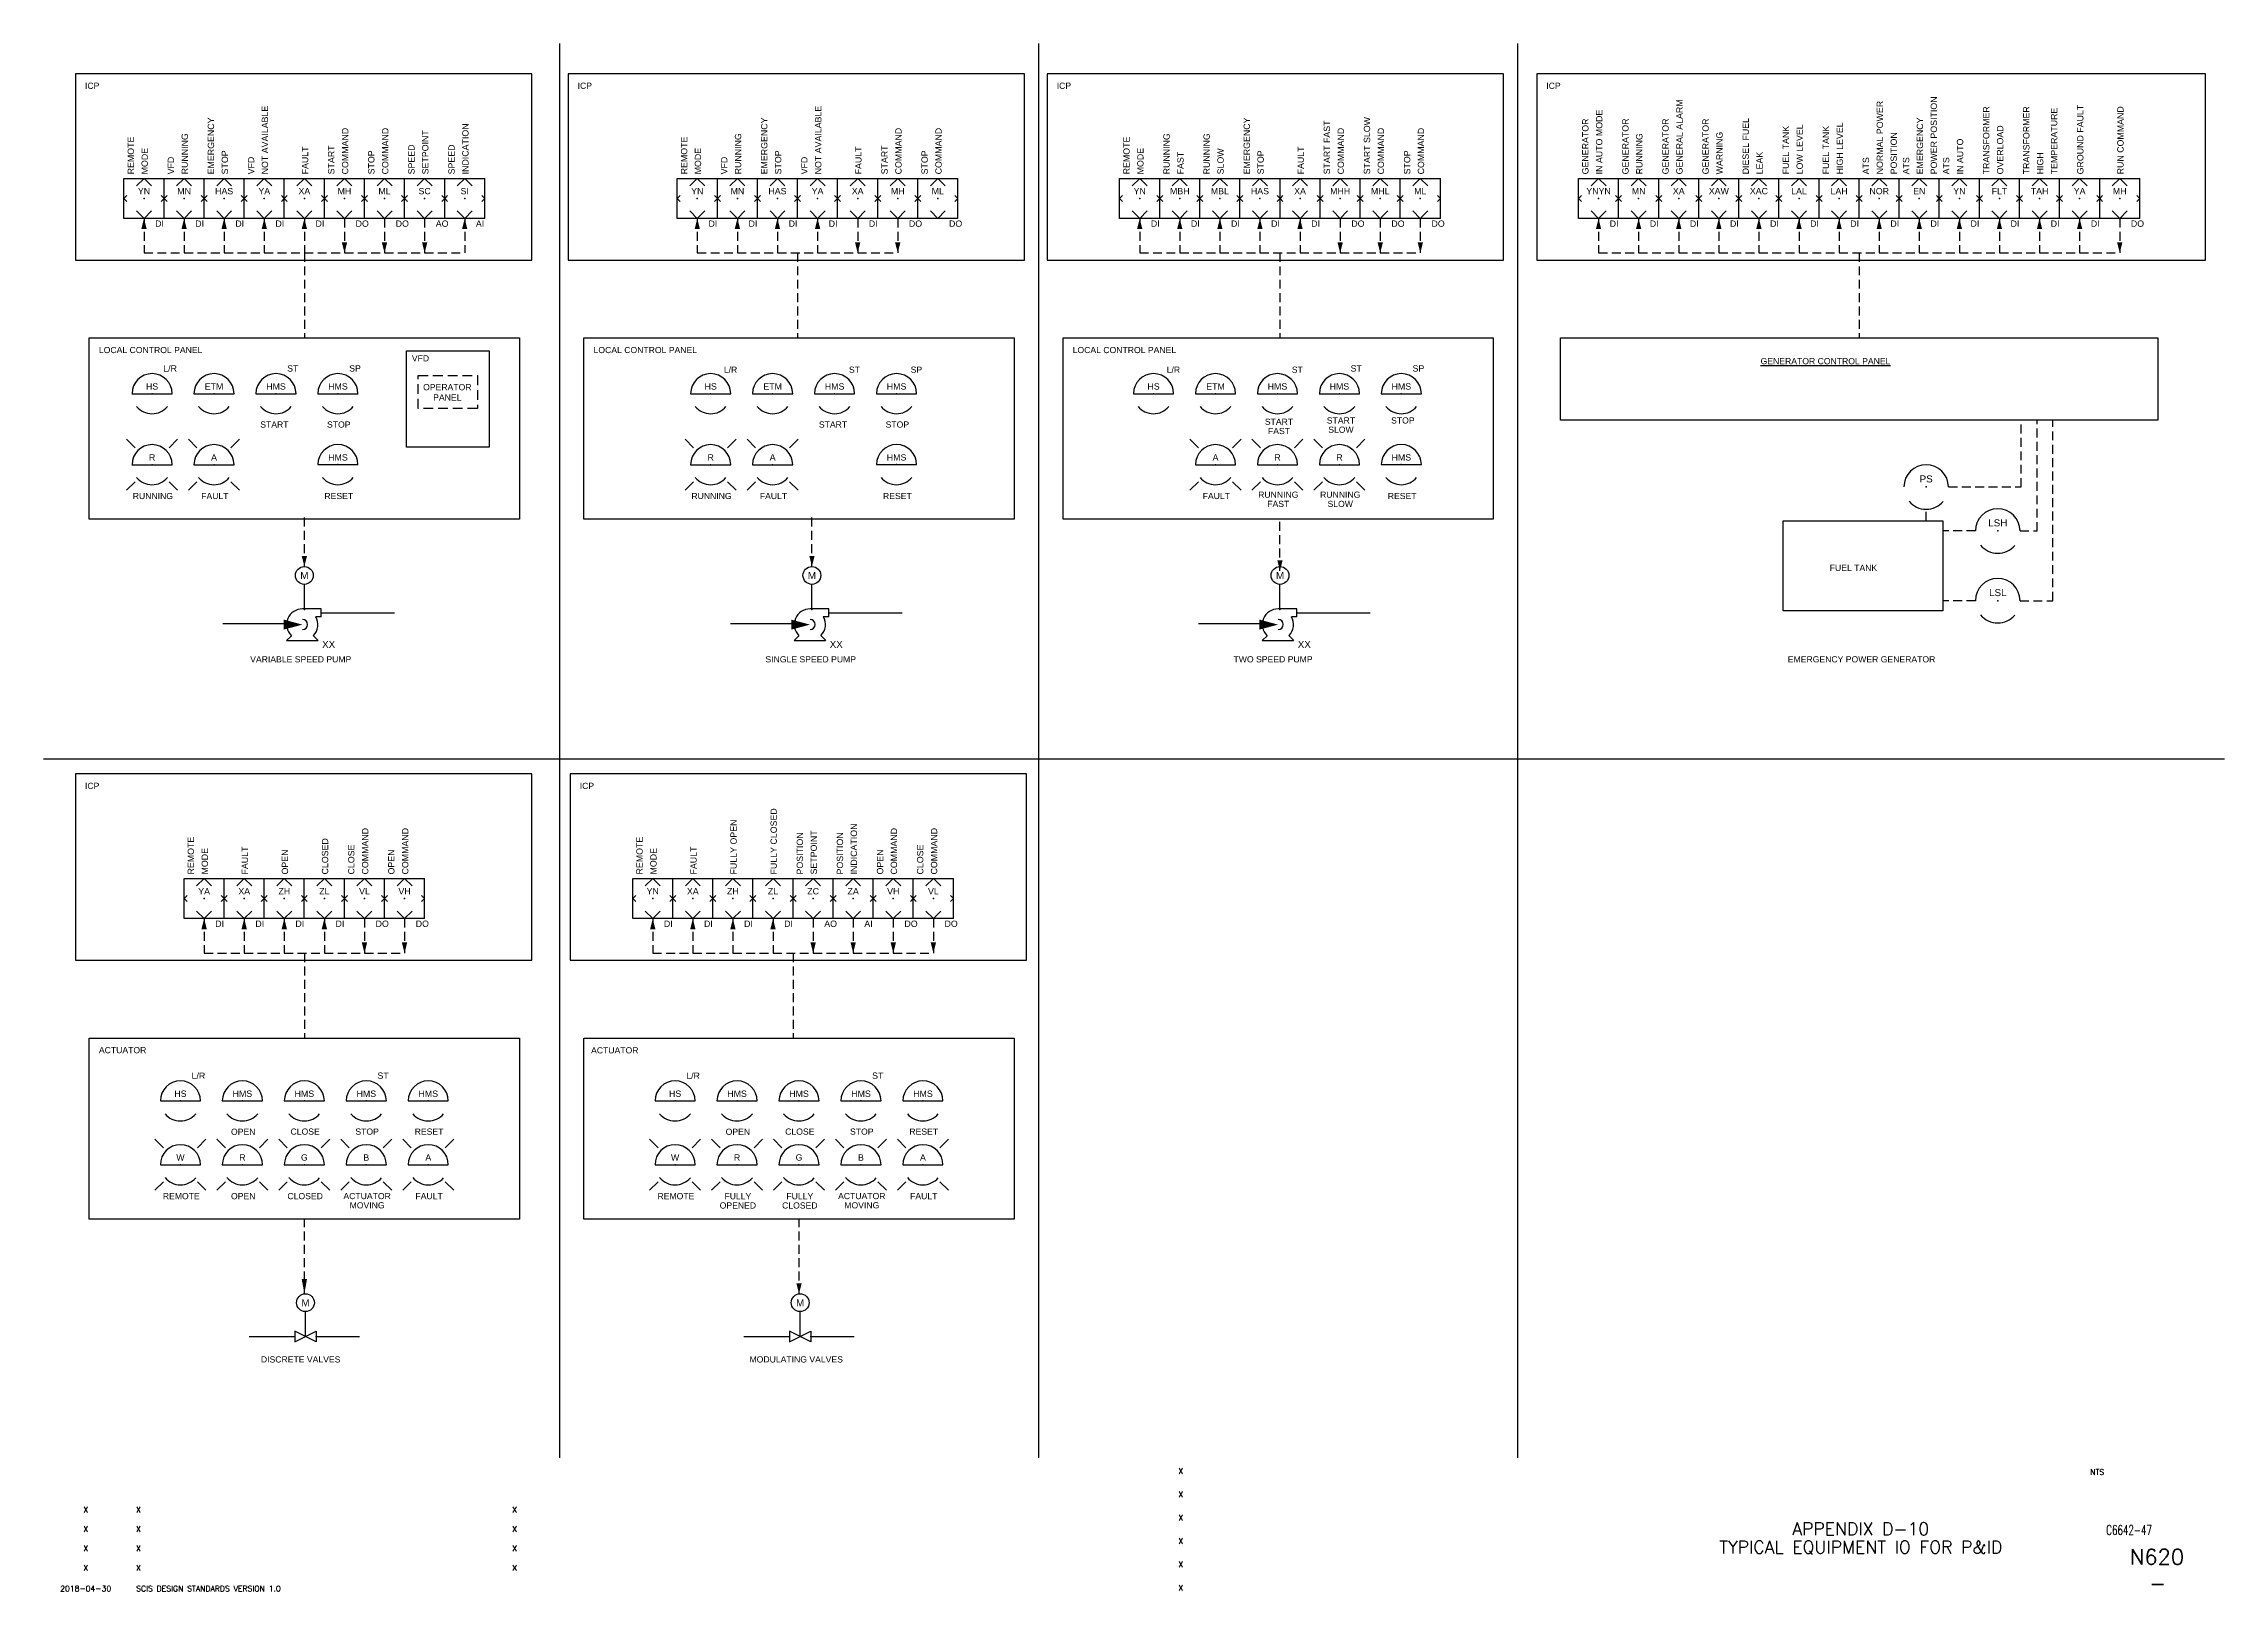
# Paper-space layout 'TYPICAL EQUIPMENT INTERFACE - A1 Sheet' of a CAD drawing. Extents: x 44 to 821, y 22 to 574.
import ezdxf
from ezdxf.enums import TextEntityAlignment as Align

# ---------------------------------------------------------------- set-up
doc = ezdxf.new("R2010")
doc.units = 0
doc.linetypes.add('DASHED', pattern=[0.75, 0.5, -0.25])
doc.linetypes.add('HIDDEN2', pattern=[4.7625, 3.175, -1.5875])
for name, color, linetype in [('BOR-A1', 7, 'Continuous'), ('N-ANNO-TEXT', 2, 'Continuous'), ('N-INST', 4, 'Continuous'), ('N-PANL-COMP', 4, 'Continuous'), ('N-SGNL-ELEC', 4, 'HIDDEN2')]:
    doc.layers.add(name, color=color, linetype=linetype)
doc.styles.add('_CGS_2-5_NOTES', font='arial.ttf', dxfattribs={"height": 2.5})
doc.styles.add('_CGS_2-5_SYMBOL', font='arial.ttf', dxfattribs={"height": 2.5})
doc.styles.add('STD2-0', font='simplex.shx', dxfattribs={"height": 2})
doc.styles.add('STD3-5', font='simplex.shx', dxfattribs={"height": 3.5})
doc.styles.add('STD4-5', font='simplex.shx', dxfattribs={"height": 4.5})
doc.styles.add('STD5-5', font='SIMPLEX')
doc.styles.add('SYMBOL', font='arial.ttf', dxfattribs={"height": 2.5})
doc.styles.add('T1_2_5', font='arial.ttf', dxfattribs={"height": 2.5})

psp = doc.layouts.new('TYPICAL EQUIPMENT INTERFACE - A1 Sheet')

# ---------------------------------------------------------------- texts
at = {"layer": 'N-ANNO-TEXT', "char_height": 2.2, "line_spacing_factor": 0.9, "style": '_CGS_2-5_NOTES'}
for s, insert, attachment_point in [('ICP\\P ', (58.75, 557.32), 4), ('ICP\\P ', (234.31, 557.32), 4), ('ICP\\P ', (405.05, 557.32), 4), ('ICP\\P ', (579.53, 557.32), 4), ('LOCAL CONTROL PANEL\\P ', (63.7, 463.15), 4), ('LOCAL CONTROL PANEL\\P ', (239.99, 463.15), 4), ('L/R\\P ', (288.81, 456.15), 5), ('ST\\P ', (332.97, 456.15), 5), ('SP\\P ', (355.05, 456.15), 5), ('LOCAL CONTROL PANEL\\P ', (410.73, 463.15), 4), ('L/R\\P ', (446.64, 456.15), 5), ('ST\\P ', (490.8, 456.15), 5), ('{\\LGENERATOR CONTROL PANEL}', (655.9, 460.83), 4), ('START\\P ', (126.24, 436.6), 5), ('STOP\\P ', (149.18, 436.6), 5), ('START\\P ', (325.32, 436.6), 5), ('STOP\\P ', (348.26, 436.6), 5), ('START\\PFAST\\P ', (484.26, 435.94), 5), ('START\\PSLOW\\P ', (506.34, 440.82), 2), ('STOP ', (528.4, 440.82), 2), ('RUNNING ', (82.94, 412.78), 5), ('FAULT', (105.02, 412.78), 5), ('RESET ', (149.18, 412.78), 5), ('RUNNING ', (282.02, 412.78), 5), ('FAULT', (304.1, 412.78), 5), ('RESET ', (348.26, 412.78), 5), ('FAULT', (461.93, 412.78), 5), ('RUNNING\\PFAST ', (484.01, 414.38), 2), ('RUNNING\\PSLOW ', (506.09, 414.38), 2), ('RESET ', (528.16, 412.78), 5), ('FUEL TANK', (680.55, 387.16), 4), ('VARIABLE SPEED PUMP', (117.61, 354.59), 4), ('SINGLE SPEED PUMP', (301.24, 354.59), 4), ('TWO SPEED PUMP', (468.06, 354.59), 4), ('EMERGENCY POWER GENERATOR', (665.59, 354.59), 4), ('ICP\\P ', (58.75, 307.84), 4), ('ICP\\P ', (235.05, 307.84), 4), ('ACTUATOR\\P ', (63.7, 213.67), 4), ('ACTUATOR\\P ', (239.1, 213.6), 4), ('OPEN\\P ', (115.13, 184.57), 5), ('CLOSE ', (137.2, 186.29), 5), ('STOP ', (159.28, 186.29), 5), ('RESET', (181.36, 186.29), 5), ('OPEN\\P ', (291.42, 184.57), 5), ('CLOSE ', (313.49, 186.29), 5), ('STOP ', (335.57, 186.29), 5), ('RESET', (357.65, 186.29), 5), ('REMOTE', (93.05, 163.3), 5), ('OPEN ', (115.13, 163.3), 5), ('CLOSED', (137.21, 163.3), 5), ('ACTUATOR\\PMOVING', (159.29, 161.67), 5), ('FAULT', (181.37, 163.3), 5), ('REMOTE', (269.34, 163.3), 5), ('FULLY\\POPENED ', (291.42, 161.62), 5), ('FULLY\\PCLOSED', (313.5, 161.62), 5), ('ACTUATOR\\PMOVING', (335.58, 161.67), 5), ('FAULT', (357.66, 163.3), 5), ('DISCRETE VALVES', (121.43, 105.11), 4), ('MODULATING VALVES', (295.56, 105.11), 4)]:
    psp.add_mtext(s, dxfattribs=dict(at, insert=insert, attachment_point=attachment_point))
at = {"layer": 'N-ANNO-TEXT', "char_height": 2.2, "style": '_CGS_2-5_NOTES'}
for s, insert, width, attachment_point in [('VFD', (175.23, 462.96), 29.1991, 1), ('OPERATOR\\PPANEL', (187.87, 449.75), 29.4282, 5)]:
    psp.add_mtext(s, dxfattribs=dict(at, insert=insert, width=width, attachment_point=attachment_point))

# ---------------------------------------------------------------- blocks, each defined once
blk = doc.blocks.new('CGS A1 TITLE ATT')
at = {"layer": 'BOR-A1', "color": 1}
for tag, p, height, style in [('DATE', (448.47, 64.4), 2, 'STD2-0'), ('DRAWN', (448.47, 56.08), 2, 'STD2-0'), ('DESIGNER', (448.47, 47.76), 2, 'STD2-0'), ('CHECKED', (448.47, 39.44), 2, 'STD2-0'), ('FILE', (783.85, 42.55), 3.5, 'STD3-5'), ('ENGINEER', (448.47, 31.12), 2, 'STD2-0'), ('AD909', (787.49, 32), 5.5, 'STD5-5'), ('APPROVED', (448.47, 22.72), 2, 'STD2-0')]:
    blk.add_attdef(tag, p, '', height=height, dxfattribs=dict(at, style=style))
at = {"layer": 'BOR-A1', "color": 1, "style": 'STD2-0', "flags": 4}
blk.add_attdef('SCALE', (773.37, 64), '', height=2, dxfattribs=at)
at = {"layer": 'BOR-A1', "color": 1, "style": 'STD4-5'}
for tag, p in [('TITLE-1', (691.59, 44.75)), ('TITLE-2', (691.59, 38.25)), ('TITLE-3', (691.59, 31.75)), ('TITLE-4', (691.59, 25.25))]:
    blk.add_attdef(tag, text='', height=4.5, dxfattribs=at).set_placement(p, align=Align.MIDDLE_CENTER)
at = {"layer": 'BOR-A1', "color": 1, "style": 'STD5-5'}
blk.add_attdef('999', text='', height=5.5, dxfattribs=at).set_placement((800.49, 22.5), align=Align.RIGHT)
blk = doc.blocks.new('_N_INST_PANEL_OP ACCESS')
blk.add_line((-7.95, 0), (7.95, 0))
for start, end in [(0, 180), (219.69949, 319.76065)]:
    blk.add_arc((0, 0), 7.94, start, end)
at = {"ltscale": 0.0508}
blk.add_point((0, 0), dxfattribs=at)
at = {"style": '_CGS_2-5_SYMBOL'}
blk.add_attdef('ABB', (4.41, 8.76), '', height=2.5, dxfattribs=at)
for tag, p in [('TAG', (0, 1.63)), ('NO', (0, -4.12))]:
    blk.add_attdef(tag, text='', height=2.5, dxfattribs=at).set_placement(p, align=Align.CENTER)
blk = doc.blocks.new('_N_PLC_FIELD_OP ACCESS')
for p, q in [((-7.94, 15.87), (7.94, 15.87)), ((-7.94, 0), (-7.94, 15.87)), ((-6.76, 9.11), (-7.94, 7.94)), ((0, 15.87), (-2.96, 12.91)), ((2.96, 12.91), (0, 15.87)), ((7.94, 7.94), (6.76, 9.11)), ((7.94, 0), (7.94, 15.87)), ((-7.94, 7.94), (-6.76, 6.76)), ((7.94, 0), (-7.94, 0)), ((-2.96, 2.96), (0, 0)), ((0, 0), (2.96, 2.96)), ((6.76, 6.76), (7.94, 7.94))]:
    blk.add_line(p, q)
blk.add_point((0, 7.94))
at = {"style": '_CGS_2-5_SYMBOL'}
for tag, p in [('DESCRIPTION1', (-3.99, 16.48)), ('DESCRIPTION2', (1.51, 16.48)), ('DESCRIPTION3', (7.01, 16.48))]:
    blk.add_attdef(tag, p, '', height=2.5, rotation=90, dxfattribs=at)
for tag, p in [('TAG', (0, 9.57)), ('NO', (0, 3.62))]:
    blk.add_attdef(tag, text='', height=2.5, dxfattribs=at).set_placement(p, align=Align.CENTER)
blk.add_attdef('ABB', (4.41, -3.31), '', height=2.5, dxfattribs=at)
blk = doc.blocks.new('_D_VALVE_GATE')
for p, q in [((7.62, -1.905), (0, 1.905)), ((0, 1.905), (0, -1.905)), ((0, -1.905), (7.62, 1.905)), ((7.62, 1.905), (7.62, -1.905))]:
    blk.add_line(p, q)
for p in [(0, 0), (3.81, 0), (7.62, 0)]:
    blk.add_point(p)
blk = doc.blocks.new('_N_LIGHT_PANEL')
for p, q in [((-10.12, 10.08), (-6.74, 6.73)), ((10.1, 10.08), (6.72, 6.73)), ((-7.95, 0), (7.95, 0)), ((-10.12, -10.11), (-6.74, -6.76)), ((10.1, -10.11), (6.72, -6.76))]:
    blk.add_line(p, q)
for start, end in [(0, 180), (219.69949, 319.76065)]:
    blk.add_arc((0, 0), 7.94, start, end)
blk.add_point((0, 0))
at = {"style": '_CGS_2-5_SYMBOL'}
for tag, p in [('TAG', (0, 1.63)), ('NO', (0, -4.12))]:
    blk.add_attdef(tag, text='', height=2.5, dxfattribs=at).set_placement(p, align=Align.CENTER)
blk.add_attdef('ABB', (7.41, 4.76), '', height=2.5, dxfattribs=at)
blk = doc.blocks.new('_D_ACTUATOR_ELECTRIC MOTOR')
at = {"flags": 128}
blk.add_lwpolyline([(0, 0), (0, 8.89)], dxfattribs=at)
blk.add_circle((0, 12.08), 3.18)
blk.add_point((0, 0))
at = {"style": '_CGS_2-5_SYMBOL'}
blk.add_text('M', height=2.5, dxfattribs=at).set_placement((0.02, 12.04), align=Align.MIDDLE_CENTER)
blk.add_attdef('XXX', text='', height=2.5, dxfattribs=at).set_placement((0.74, 8.07), align=Align.TOP_LEFT)
blk = doc.blocks.new('_D_PUMP_CENTRIFUGAL')
for p, q in [((13.39, 5.59), (6.71, 5.59)), ((13.39, 2.82), (11.43, 2.82)), ((13.39, 2.82), (13.39, 5.59)), ((2.77, -3.96), (1.07, -5.64)), ((1.07, -5.64), (12.24, -5.64)), ((12.34, -5.64), (10.57, -3.89))]:
    blk.add_line(p, q)
for centre, radius, start, end in [((6.65, 0.03), 5.56, 89.38724, 225.64861), ((6.71, 0.05), 1.81, 270.00004, 90.00004), ((6.65, 0.03), 5.56, 315.00001, 30.01244)]:
    blk.add_arc(centre, radius, start, end)
blk.add_point((13.39, 4.19))
at = {"extrusion": (0, 0, -1)}
blk.add_solid([(-6.68, 0), (0, 1.8), (0, -1.78)], dxfattribs=at)
at = {"style": '_CGS_2-5_SYMBOL'}
blk.add_attdef('XX', text='', height=2.5, dxfattribs=at).set_placement((13.71, -5.8), align=Align.TOP_LEFT)
blk = doc.blocks.new('_N_INST_FIELD_OP ACCESS')
for start, end in [(0, 180), (219.69949, 319.76065)]:
    blk.add_arc((0, 0), 7.94, start, end)
blk.add_point((0, 0))
at = {"style": '_CGS_2-5_SYMBOL'}
blk.add_attdef('ABB', (4.41, 8.76), '', height=2.5, dxfattribs=at)
for tag, p in [('TAG', (0, 1.63)), ('NO', (0, -4.12))]:
    blk.add_attdef(tag, text='', height=2.5, dxfattribs=at).set_placement(p, align=Align.CENTER)
blk = doc.blocks.new('CGS A1 REV ATT')
at = {"layer": 'BOR-A1', "color": 1, "style": 'STD2-0'}
for tag, p in [('R5-DATE', (58.99, 50.62)), ('R5-BY', (211.87, 50.62)), ('R4-DATE', (58.99, 43.7)), ('R4-BY', (211.87, 43.7)), ('R3-DATE', (58.99, 36.78)), ('R2-DATE', (58.99, 29.86)), ('R3-BY', (211.87, 36.78)), ('R2-BY', (211.87, 29.86)), ('R1-DATE', (58.99, 22.46)), ('R1-BY', (211.87, 22.46))]:
    blk.add_attdef(tag, text='', height=2, dxfattribs=at).set_placement(p, align=Align.CENTER)
for tag, p in [('R5-DESC', (76.99, 50.62)), ('R4-DESC', (76.99, 43.7)), ('R3-DESC', (76.99, 36.78)), ('R2-DESC', (76.99, 29.86)), ('R1-DESC', (76.99, 22.46))]:
    blk.add_attdef(tag, p, '', height=2, dxfattribs=at)

# ---------------------------------------------------------------- linework, layer by layer
at = {"ltscale": 10}
for p, q in [((227.84, 574), (227.84, 70)), ((398.58, 574), (398.58, 70)), ((569.32, 574), (569.32, 70)), ((821.19, 318.98), (43.99, 318.98))]:
    psp.add_line(p, q, dxfattribs=at)
at = {"layer": 'N-INST'}
for points in [[(173.27, 464.56), (202.77, 464.56), (202.77, 430.16), (173.27, 430.16)], [(664, 403.98), (720.86, 403.98), (720.86, 371.84), (664, 371.84)]]:
    psp.add_lwpolyline(points, close=True, dxfattribs=at)
at = {"layer": 'N-INST', "color": 2, "linetype": 'DASHED', "ltscale": 7}
psp.add_lwpolyline([(177.5, 455.77), (198.58, 455.77), (198.58, 443.94), (177.5, 443.94)], close=True, dxfattribs=at)
at = {"layer": 'N-INST', "ltscale": 0.0508, "flags": 128}
for points in [[(107.88, 367.38), (134.03, 367.38)], [(142.93, 371.16), (169.08, 371.16)], [(288.76, 367.38), (314.92, 367.38)], [(323.81, 371.16), (349.97, 371.16)], [(455.58, 367.38), (481.74, 367.38)], [(490.63, 371.16), (516.79, 371.16)], [(117.29, 113.26), (133.49, 113.26)], [(141.11, 113.26), (156.56, 113.26)], [(293.58, 113.26), (309.79, 113.26)], [(317.41, 113.26), (332.85, 113.26)]]:
    psp.add_lwpolyline(points, dxfattribs=at)
at = {"layer": 'N-PANL-COMP', "ltscale": 10}
for points in [[(55.33, 496.86), (218.03, 496.86), (218.03, 563.27), (55.33, 563.27)], [(230.89, 496.86), (393.59, 496.86), (393.59, 563.27), (230.89, 563.27)], [(401.63, 496.86), (564.33, 496.86), (564.33, 563.27), (401.63, 563.27)], [(576.1, 496.86), (814.4, 496.86), (814.4, 563.27), (576.1, 563.27)], [(60.27, 469.11), (213.56, 469.11), (213.56, 404.53), (60.27, 404.53)], [(236.56, 469.11), (389.86, 469.11), (389.86, 404.53), (236.56, 404.53)], [(407.3, 469.11), (560.6, 469.11), (560.6, 404.53), (407.3, 404.53)], [(584.58, 469.11), (797.47, 469.11), (797.47, 439.84), (584.58, 439.84)], [(55.33, 247.38), (218.03, 247.38), (218.03, 313.79), (55.33, 313.79)], [(231.62, 247.38), (394.32, 247.38), (394.32, 313.79), (231.62, 313.79)], [(60.27, 219.63), (213.56, 219.63), (213.56, 155.05), (60.27, 155.05)], [(236.56, 219.63), (389.86, 219.63), (389.86, 155.05), (236.56, 155.05)]]:
    psp.add_lwpolyline(points, close=True, dxfattribs=at)
at = {"layer": 'N-SGNL-ELEC'}
for p, q in [((79.77, 511.7), (79.77, 499.39)), ((94.06, 511.7), (94.06, 499.39)), ((108.34, 511.7), (108.34, 499.39)), ((122.63, 511.7), (122.63, 499.39)), ((136.92, 511.7), (136.92, 499.39)), ((151.21, 511.7), (151.21, 499.39)), ((165.49, 511.7), (165.49, 499.39)), ((179.78, 511.7), (179.78, 499.39)), ((194.07, 511.7), (194.07, 499.39)), ((276.96, 511.7), (276.96, 499.39)), ((291.25, 511.7), (291.25, 499.39)), ((305.53, 511.7), (305.53, 499.39)), ((319.82, 511.7), (319.82, 499.39)), ((334.11, 511.7), (334.11, 499.39)), ((348.4, 511.7), (348.4, 499.39)), ((434.62, 511.7), (434.62, 499.39)), ((448.91, 511.7), (448.91, 499.39)), ((463.19, 511.7), (463.19, 499.39)), ((477.48, 511.7), (477.48, 499.39)), ((491.77, 511.7), (491.77, 499.39)), ((506.06, 511.7), (506.06, 499.39)), ((520.34, 511.7), (520.34, 499.39)), ((534.63, 511.7), (534.63, 499.39)), ((598.15, 511.7), (598.15, 499.39)), ((612.44, 511.7), (612.44, 499.39)), ((626.73, 511.7), (626.73, 499.39)), ((641.02, 511.7), (641.02, 499.39)), ((655.3, 511.7), (655.3, 499.39)), ((669.59, 511.7), (669.59, 499.39)), ((683.88, 511.7), (683.88, 499.39)), ((698.17, 511.7), (698.17, 499.39)), ((712.45, 511.7), (712.45, 499.39)), ((726.74, 511.7), (726.74, 499.39)), ((741.03, 511.7), (741.03, 499.39)), ((755.32, 511.7), (755.32, 499.39)), ((769.6, 511.7), (769.6, 499.39)), ((783.89, 511.7), (783.89, 499.39)), ((79.77, 499.39), (194.07, 499.39)), ((136.92, 499.39), (136.92, 469.11)), ((276.96, 499.39), (348.4, 499.39)), ((312.68, 499.39), (312.68, 469.11)), ((434.62, 499.39), (534.63, 499.39)), ((484.62, 499.39), (484.62, 469.11)), ((598.15, 499.39), (783.89, 499.39)), ((691.02, 499.39), (691.02, 469.11)), ((748.82, 416.01), (748.82, 439.84)), ((754.44, 400.33), (754.44, 439.84)), ((760.05, 375.49), (760.05, 439.84)), ((722.85, 416.01), (748.82, 416.01)), ((136.92, 387.67), (136.92, 406.05)), ((317.81, 387.67), (317.81, 406.05)), ((484.62, 386.14), (484.62, 404.53)), ((714.87, 403.98), (714.87, 408.07)), ((732.49, 400.33), (720.86, 400.33)), ((748.37, 400.33), (754.44, 400.33)), ((732.49, 375.49), (720.86, 375.49)), ((748.37, 375.49), (760.05, 375.49)), ((101.19, 262.22), (101.19, 249.91)), ((115.48, 262.22), (115.48, 249.91)), ((129.76, 262.22), (129.76, 249.91)), ((144.05, 262.22), (144.05, 249.91)), ((158.34, 262.22), (158.34, 249.91)), ((172.63, 262.22), (172.63, 249.91)), ((261.08, 262.22), (261.08, 249.91)), ((275.36, 262.22), (275.36, 249.91)), ((289.65, 262.22), (289.65, 249.91)), ((303.94, 262.22), (303.94, 249.91)), ((318.23, 262.22), (318.23, 249.91)), ((332.51, 262.22), (332.51, 249.91)), ((346.8, 262.22), (346.8, 249.91)), ((361.09, 262.22), (361.09, 249.91)), ((101.19, 249.91), (172.63, 249.91)), ((136.92, 249.91), (136.92, 219.63)), ((261.08, 249.91), (361.09, 249.91)), ((311.08, 249.91), (311.08, 219.63)), ((136.92, 128.49), (136.92, 155.05)), ((313.21, 128.49), (313.21, 155.05))]:
    psp.add_line(p, q, dxfattribs=at)
at = {"layer": 'N-SGNL-ELEC', "linetype": 'Continuous'}
for points in [[(79.77, 511.7, 0, 1.89, 0), (79.77, 507.92, 1.89, 1.89, 0)], [(94.06, 511.7, 0, 1.89, 0), (94.06, 507.92, 1.89, 1.89, 0)], [(108.34, 511.7, 0, 1.89, 0), (108.34, 507.92, 1.89, 1.89, 0)], [(122.63, 511.7, 0, 1.89, 0), (122.63, 507.92, 1.89, 1.89, 0)], [(136.92, 511.7, 0, 1.89, 0), (136.92, 507.92, 1.89, 1.89, 0)], [(194.07, 511.7, 0, 1.89, 0), (194.07, 507.92, 1.89, 1.89, 0)], [(276.96, 511.7, 0, 1.89, 0), (276.96, 507.92, 1.89, 1.89, 0)], [(291.25, 511.7, 0, 1.89, 0), (291.25, 507.92, 1.89, 1.89, 0)], [(305.53, 511.7, 0, 1.89, 0), (305.53, 507.92, 1.89, 1.89, 0)], [(319.82, 511.7, 0, 1.89, 0), (319.82, 507.92, 1.89, 1.89, 0)], [(434.62, 511.7, 0, 1.89, 0), (434.62, 507.92, 1.89, 1.89, 0)], [(448.91, 511.7, 0, 1.89, 0), (448.91, 507.92, 1.89, 1.89, 0)], [(463.19, 511.7, 0, 1.89, 0), (463.19, 507.92, 1.89, 1.89, 0)], [(477.48, 511.7, 0, 1.89, 0), (477.48, 507.92, 1.89, 1.89, 0)], [(491.77, 511.7, 0, 1.89, 0), (491.77, 507.92, 1.89, 1.89, 0)], [(598.15, 511.7, 0, 1.89, 0), (598.15, 507.92, 1.89, 1.89, 0)], [(612.44, 511.7, 0, 1.89, 0), (612.44, 507.92, 1.89, 1.89, 0)], [(626.73, 511.7, 0, 1.89, 0), (626.73, 507.92, 1.89, 1.89, 0)], [(641.02, 511.7, 0, 1.89, 0), (641.02, 507.92, 1.89, 1.89, 0)], [(655.3, 511.7, 0, 1.89, 0), (655.3, 507.92, 1.89, 1.89, 0)], [(669.59, 511.7, 0, 1.89, 0), (669.59, 507.92, 1.89, 1.89, 0)], [(683.88, 511.7, 0, 1.89, 0), (683.88, 507.92, 1.89, 1.89, 0)], [(698.17, 511.7, 0, 1.89, 0), (698.17, 507.92, 1.89, 1.89, 0)], [(712.45, 511.7, 0, 1.89, 0), (712.45, 507.92, 1.89, 1.89, 0)], [(726.74, 511.7, 0, 1.89, 0), (726.74, 507.92, 1.89, 1.89, 0)], [(741.03, 511.7, 0, 1.89, 0), (741.03, 507.92, 1.89, 1.89, 0)], [(755.32, 511.7, 0, 1.89, 0), (755.32, 507.92, 1.89, 1.89, 0)], [(769.6, 511.7, 0, 1.89, 0), (769.6, 507.92, 1.89, 1.89, 0)], [(151.21, 499.39, 0, 1.89, 0), (151.21, 503.17, 1.89, 1.89, 0)], [(165.49, 499.39, 0, 1.89, 0), (165.49, 503.17, 1.89, 1.89, 0)], [(179.78, 499.39, 0, 1.89, 0), (179.78, 503.17, 1.89, 1.89, 0)], [(334.11, 499.39, 0, 1.89, 0), (334.11, 503.17, 1.89, 1.89, 0)], [(348.4, 499.39, 0, 1.89, 0), (348.4, 503.17, 1.89, 1.89, 0)], [(506.06, 499.39, 0, 1.89, 0), (506.06, 503.17, 1.89, 1.89, 0)], [(520.34, 499.39, 0, 1.89, 0), (520.34, 503.17, 1.89, 1.89, 0)], [(534.63, 499.39, 0, 1.89, 0), (534.63, 503.17, 1.89, 1.89, 0)], [(783.89, 499.39, 0, 1.89, 0), (783.89, 503.17, 1.89, 1.89, 0)], [(136.92, 387.67, 0, 1.89, 0), (136.92, 391.45, 1.89, 1.89, 0)], [(317.81, 387.67, 0, 1.89, 0), (317.81, 391.45, 1.89, 1.89, 0)], [(484.62, 386.14, 0, 1.89, 0), (484.62, 389.92, 1.89, 1.89, 0)], [(101.19, 262.22, 0, 1.89, 0), (101.19, 258.44, 1.89, 1.89, 0)], [(115.48, 262.22, 0, 1.89, 0), (115.48, 258.44, 1.89, 1.89, 0)], [(129.76, 262.22, 0, 1.89, 0), (129.76, 258.44, 1.89, 1.89, 0)], [(144.05, 262.22, 0, 1.89, 0), (144.05, 258.44, 1.89, 1.89, 0)], [(261.08, 262.22, 0, 1.89, 0), (261.08, 258.44, 1.89, 1.89, 0)], [(275.36, 262.22, 0, 1.89, 0), (275.36, 258.44, 1.89, 1.89, 0)], [(289.65, 262.22, 0, 1.89, 0), (289.65, 258.44, 1.89, 1.89, 0)], [(303.94, 262.22, 0, 1.89, 0), (303.94, 258.44, 1.89, 1.89, 0)], [(158.34, 249.91, 0, 1.89, 0), (158.34, 253.69, 1.89, 1.89, 0)], [(172.63, 249.91, 0, 1.89, 0), (172.63, 253.69, 1.89, 1.89, 0)], [(318.23, 249.91, 0, 1.89, 0), (318.23, 253.69, 1.89, 1.89, 0)], [(332.51, 249.91, 0, 1.89, 0), (332.51, 253.69, 1.89, 1.89, 0)], [(346.8, 249.91, 0, 1.89, 0), (346.8, 253.69, 1.89, 1.89, 0)], [(361.09, 249.91, 0, 1.89, 0), (361.09, 253.69, 1.89, 1.89, 0)], [(136.92, 128.49, 0, 1.89, 0), (136.92, 133.77, 1.89, 1.89, 0)], [(313.21, 128.49, 0, 1.89, 0), (313.21, 132.27, 1.89, 1.89, 0)]]:
    psp.add_lwpolyline(points, format="xyseb", dxfattribs=at)

# ---------------------------------------------------------------- block references
ref = psp.add_blockref('CGS A1 TITLE ATT', (0, 0))
ref.add_attrib('TITLE-1', 'APPENDIX D-10', dxfattribs={"layer": 'BOR-A1', "color": 1, "height": 4.5, "style": 'STD4-5'}).set_placement((691.59, 44.75), align=Align.MIDDLE_CENTER)
ref.add_attrib('TITLE-2', 'TYPICAL EQUIPMENT IO FOR P&ID', dxfattribs={"layer": 'BOR-A1', "color": 1, "height": 4.5, "style": 'STD4-5'}).set_placement((691.59, 38.25), align=Align.MIDDLE_CENTER)
ref.add_attrib('AD909', 'N620', (787.49, 32), dxfattribs={"layer": 'BOR-A1', "color": 1, "height": 5.5, "style": 'STD5-5'})
ref.add_attrib('FILE', 'C6642-47', (779.08, 42.56), dxfattribs={"layer": 'BOR-A1', "color": 1, "height": 3.5, "style": 'STD3-5', "width": 0.65})
ref.add_attrib('SCALE', 'NTS', (773.37, 64), dxfattribs={"layer": 'BOR-A1', "color": 1, "height": 2, "style": 'STD2-0'})
ref.add_attrib('DATE', 'X', (448.47, 64.4), dxfattribs={"layer": 'BOR-A1', "color": 1, "height": 2, "style": 'STD2-0'})
ref.add_attrib('DRAWN', 'X', (448.47, 56.08), dxfattribs={"layer": 'BOR-A1', "color": 1, "height": 2, "style": 'STD2-0'})
ref.add_attrib('DESIGNER', 'X', (448.47, 47.76), dxfattribs={"layer": 'BOR-A1', "color": 1, "height": 2, "style": 'STD2-0'})
ref.add_attrib('CHECKED', 'X', (448.47, 39.44), dxfattribs={"layer": 'BOR-A1', "color": 1, "height": 2, "style": 'STD2-0'})
ref.add_attrib('ENGINEER', 'X', (448.47, 31.12), dxfattribs={"layer": 'BOR-A1', "color": 1, "height": 2, "style": 'STD2-0'})
ref.add_attrib('APPROVED', 'X', (448.47, 22.72), dxfattribs={"layer": 'BOR-A1', "color": 1, "height": 2, "style": 'STD2-0'})
ref.add_attrib('999', '-', dxfattribs={"layer": 'BOR-A1', "color": 1, "height": 5.5, "style": 'STD5-5'}).set_placement((800.49, 22.5), align=Align.RIGHT)
psp.add_blockref('CGS A1 REV ATT', (0, 0)).add_auto_attribs({'R1-DATE': '2018-04-30', 'R1-DESC': 'SCIS DESIGN STANDARDS VERSION 1.0', 'R2-DATE': 'X', 'R2-DESC': 'X', 'R2-BY': 'X', 'R3-DATE': 'X', 'R3-DESC': 'X', 'R3-BY': 'X', 'R4-DATE': 'X', 'R4-DESC': 'X', 'R4-BY': 'X', 'R5-DATE': 'X', 'R5-DESC': 'X', 'R5-BY': 'X'})
at = {"layer": 'N-INST'}
ref = psp.add_blockref('_N_PLC_FIELD_OP ACCESS', (626.73, 511.7), dxfattribs=dict(at, xscale=0.9, yscale=0.9, zscale=0.9))
ref.add_attrib('DESCRIPTION2', ' GENERAL ALARM', (628.09, 526.54), dxfattribs={"layer": '0', "height": 2.25, "rotation": 90, "style": '_CGS_2-5_SYMBOL'})
ref.add_attrib('DESCRIPTION1', ' GENERATOR', (623.14, 526.54), dxfattribs={"layer": '0', "height": 2.25, "rotation": 90, "style": '_CGS_2-5_SYMBOL'})
ref.add_attrib('TAG', 'XA', dxfattribs={"layer": '0', "height": 2.25, "style": '_CGS_2-5_SYMBOL'}).set_placement((626.73, 520.32), align=Align.CENTER)
ref.add_attrib('ABB', 'DI', (630.7, 508.73), dxfattribs={"layer": '0', "height": 2.25, "style": '_CGS_2-5_SYMBOL'})
ref = psp.add_blockref('_N_PLC_FIELD_OP ACCESS', (698.17, 511.7), dxfattribs=dict(at, xscale=0.9, yscale=0.9, zscale=0.9))
ref.add_attrib('DESCRIPTION3', ' POSITION', (704.47, 526.54), dxfattribs={"layer": '0', "height": 2.25, "rotation": 90, "style": '_CGS_2-5_SYMBOL'})
ref.add_attrib('DESCRIPTION2', ' NORMAL POWER', (699.52, 526.54), dxfattribs={"layer": '0', "height": 2.25, "rotation": 90, "style": '_CGS_2-5_SYMBOL'})
ref.add_attrib('DESCRIPTION1', ' ATS', (694.57, 526.54), dxfattribs={"layer": '0', "height": 2.25, "rotation": 90, "style": '_CGS_2-5_SYMBOL'})
ref.add_attrib('TAG', 'NOR', dxfattribs={"layer": '0', "height": 2.25, "style": '_CGS_2-5_SYMBOL'}).set_placement((698.17, 520.32), align=Align.CENTER)
ref.add_attrib('ABB', 'DI', (702.14, 508.73), dxfattribs={"layer": '0', "height": 2.25, "style": '_CGS_2-5_SYMBOL'})
ref = psp.add_blockref('_N_PLC_FIELD_OP ACCESS', (712.45, 511.7), dxfattribs=dict(at, xscale=0.9, yscale=0.9, zscale=0.9))
ref.add_attrib('DESCRIPTION3', ' POWER POSITION', (718.76, 526.54), dxfattribs={"layer": '0', "height": 2.25, "rotation": 90, "style": '_CGS_2-5_SYMBOL'})
ref.add_attrib('DESCRIPTION2', ' EMERGENCY', (713.81, 526.54), dxfattribs={"layer": '0', "height": 2.25, "rotation": 90, "style": '_CGS_2-5_SYMBOL'})
ref.add_attrib('DESCRIPTION1', ' ATS', (708.86, 526.54), dxfattribs={"layer": '0', "height": 2.25, "rotation": 90, "style": '_CGS_2-5_SYMBOL'})
ref.add_attrib('TAG', 'EN', dxfattribs={"layer": '0', "height": 2.25, "style": '_CGS_2-5_SYMBOL'}).set_placement((712.45, 520.32), align=Align.CENTER)
ref.add_attrib('ABB', 'DI', (716.43, 508.73), dxfattribs={"layer": '0', "height": 2.25, "style": '_CGS_2-5_SYMBOL'})
ref = psp.add_blockref('_N_PLC_FIELD_OP ACCESS', (769.6, 511.7), dxfattribs=dict(at, xscale=0.9, yscale=0.9, zscale=0.9))
ref.add_attrib('DESCRIPTION2', ' GROUND FAULT', (770.96, 526.54), dxfattribs={"layer": '0', "height": 2.25, "rotation": 90, "style": '_CGS_2-5_SYMBOL'})
ref.add_attrib('TAG', 'YA', dxfattribs={"layer": '0', "height": 2.25, "style": '_CGS_2-5_SYMBOL'}).set_placement((769.6, 520.32), align=Align.CENTER)
ref.add_attrib('ABB', 'DI', (773.58, 508.73), dxfattribs={"layer": '0', "height": 2.25, "style": '_CGS_2-5_SYMBOL'})
ref = psp.add_blockref('_N_PLC_FIELD_OP ACCESS', (108.34, 511.7), dxfattribs=dict(at, xscale=0.9, yscale=0.9, zscale=0.9))
ref.add_attrib('DESCRIPTION2', ' STOP', (109.7, 526.54), dxfattribs={"layer": '0', "height": 2.25, "rotation": 90, "style": '_CGS_2-5_SYMBOL'})
ref.add_attrib('DESCRIPTION1', ' EMERGENCY', (104.75, 526.54), dxfattribs={"layer": '0', "height": 2.25, "rotation": 90, "style": '_CGS_2-5_SYMBOL'})
ref.add_attrib('TAG', 'HAS', dxfattribs={"layer": '0', "height": 2.25, "style": '_CGS_2-5_SYMBOL'}).set_placement((108.34, 520.32), align=Align.CENTER)
ref.add_attrib('ABB', 'DI', (112.31, 508.73), dxfattribs={"layer": '0', "height": 2.25, "style": '_CGS_2-5_SYMBOL'})
ref = psp.add_blockref('_N_PLC_FIELD_OP ACCESS', (122.63, 511.7), dxfattribs=dict(at, xscale=0.9, yscale=0.9, zscale=0.9))
ref.add_attrib('DESCRIPTION2', ' NOT AVAILABLE', (123.99, 526.54), dxfattribs={"layer": '0', "height": 2.25, "rotation": 90, "style": '_CGS_2-5_SYMBOL'})
ref.add_attrib('DESCRIPTION1', ' VFD', (119.04, 526.54), dxfattribs={"layer": '0', "height": 2.25, "rotation": 90, "style": '_CGS_2-5_SYMBOL'})
ref.add_attrib('TAG', 'YA', dxfattribs={"layer": '0', "height": 2.25, "style": '_CGS_2-5_SYMBOL'}).set_placement((122.63, 520.32), align=Align.CENTER)
ref.add_attrib('ABB', 'DI', (126.6, 508.73), dxfattribs={"layer": '0', "height": 2.25, "style": '_CGS_2-5_SYMBOL'})
ref = psp.add_blockref('_N_PLC_FIELD_OP ACCESS', (194.07, 511.7), dxfattribs=dict(at, xscale=0.9, yscale=0.9, zscale=0.9))
ref.add_attrib('DESCRIPTION2', ' INDICATION', (195.43, 526.54), dxfattribs={"layer": '0', "height": 2.25, "rotation": 90, "style": '_CGS_2-5_SYMBOL'})
ref.add_attrib('DESCRIPTION1', ' SPEED ', (190.48, 526.54), dxfattribs={"layer": '0', "height": 2.25, "rotation": 90, "style": '_CGS_2-5_SYMBOL'})
ref.add_attrib('TAG', 'SI', dxfattribs={"layer": '0', "height": 2.25, "style": '_CGS_2-5_SYMBOL'}).set_placement((194.07, 520.32), align=Align.CENTER)
ref.add_attrib('ABB', 'AI', (198.04, 508.73), dxfattribs={"layer": '0', "height": 2.25, "style": '_CGS_2-5_SYMBOL'})
ref = psp.add_blockref('_N_PLC_FIELD_OP ACCESS', (305.53, 511.7), dxfattribs=dict(at, xscale=0.9, yscale=0.9, zscale=0.9))
ref.add_attrib('DESCRIPTION2', ' STOP', (306.89, 526.54), dxfattribs={"layer": '0', "height": 2.25, "rotation": 90, "style": '_CGS_2-5_SYMBOL'})
ref.add_attrib('DESCRIPTION1', ' EMERGENCY', (301.94, 526.54), dxfattribs={"layer": '0', "height": 2.25, "rotation": 90, "style": '_CGS_2-5_SYMBOL'})
ref.add_attrib('TAG', 'HAS', dxfattribs={"layer": '0', "height": 2.25, "style": '_CGS_2-5_SYMBOL'}).set_placement((305.53, 520.32), align=Align.CENTER)
ref.add_attrib('ABB', 'DI', (309.51, 508.73), dxfattribs={"layer": '0', "height": 2.25, "style": '_CGS_2-5_SYMBOL'})
ref = psp.add_blockref('_N_PLC_FIELD_OP ACCESS', (319.82, 511.7), dxfattribs=dict(at, xscale=0.9, yscale=0.9, zscale=0.9))
ref.add_attrib('DESCRIPTION2', ' NOT AVAILABLE', (321.18, 526.54), dxfattribs={"layer": '0', "height": 2.25, "rotation": 90, "style": '_CGS_2-5_SYMBOL'})
ref.add_attrib('DESCRIPTION1', ' VFD', (316.23, 526.54), dxfattribs={"layer": '0', "height": 2.25, "rotation": 90, "style": '_CGS_2-5_SYMBOL'})
ref.add_attrib('TAG', 'YA', dxfattribs={"layer": '0', "height": 2.25, "style": '_CGS_2-5_SYMBOL'}).set_placement((319.82, 520.32), align=Align.CENTER)
ref.add_attrib('ABB', 'DI', (323.79, 508.73), dxfattribs={"layer": '0', "height": 2.25, "style": '_CGS_2-5_SYMBOL'})
ref = psp.add_blockref('_N_PLC_FIELD_OP ACCESS', (477.48, 511.7), dxfattribs=dict(at, xscale=0.9, yscale=0.9, zscale=0.9))
ref.add_attrib('DESCRIPTION2', ' STOP', (478.84, 526.54), dxfattribs={"layer": '0', "height": 2.25, "rotation": 90, "style": '_CGS_2-5_SYMBOL'})
ref.add_attrib('DESCRIPTION1', ' EMERGENCY', (473.89, 526.54), dxfattribs={"layer": '0', "height": 2.25, "rotation": 90, "style": '_CGS_2-5_SYMBOL'})
ref.add_attrib('TAG', 'HAS', dxfattribs={"layer": '0', "height": 2.25, "style": '_CGS_2-5_SYMBOL'}).set_placement((477.48, 520.32), align=Align.CENTER)
ref.add_attrib('ABB', 'DI', (481.45, 508.73), dxfattribs={"layer": '0', "height": 2.25, "style": '_CGS_2-5_SYMBOL'})
ref = psp.add_blockref('_N_PLC_FIELD_OP ACCESS', (506.06, 511.7), dxfattribs=dict(at, xscale=0.9, yscale=0.9, zscale=0.9))
ref.add_attrib('DESCRIPTION2', ' COMMAND', (507.41, 526.54), dxfattribs={"layer": '0', "height": 2.25, "rotation": 90, "style": '_CGS_2-5_SYMBOL'})
ref.add_attrib('DESCRIPTION1', ' START FAST', (502.46, 526.54), dxfattribs={"layer": '0', "height": 2.25, "rotation": 90, "style": '_CGS_2-5_SYMBOL'})
ref.add_attrib('TAG', 'MHH', dxfattribs={"layer": '0', "height": 2.25, "style": '_CGS_2-5_SYMBOL'}).set_placement((506.06, 520.32), align=Align.CENTER)
ref.add_attrib('ABB', 'DO', (510.03, 508.73), dxfattribs={"layer": '0', "height": 2.25, "style": '_CGS_2-5_SYMBOL'})
ref = psp.add_blockref('_N_PLC_FIELD_OP ACCESS', (520.34, 511.7), dxfattribs=dict(at, xscale=0.9, yscale=0.9, zscale=0.9))
ref.add_attrib('DESCRIPTION2', ' COMMAND', (521.7, 526.54), dxfattribs={"layer": '0', "height": 2.25, "rotation": 90, "style": '_CGS_2-5_SYMBOL'})
ref.add_attrib('DESCRIPTION1', ' START SLOW', (516.75, 526.54), dxfattribs={"layer": '0', "height": 2.25, "rotation": 90, "style": '_CGS_2-5_SYMBOL'})
ref.add_attrib('TAG', 'MHL', dxfattribs={"layer": '0', "height": 2.25, "style": '_CGS_2-5_SYMBOL'}).set_placement((520.34, 520.32), align=Align.CENTER)
ref.add_attrib('ABB', 'DO', (524.31, 508.73), dxfattribs={"layer": '0', "height": 2.25, "style": '_CGS_2-5_SYMBOL'})
ref = psp.add_blockref('_N_PLC_FIELD_OP ACCESS', (598.15, 511.7), dxfattribs=dict(at, xscale=0.9, yscale=0.9, zscale=0.9))
ref.add_attrib('DESCRIPTION2', ' IN AUTO MODE', (599.51, 526.54), dxfattribs={"layer": '0', "height": 2.25, "rotation": 90, "style": '_CGS_2-5_SYMBOL'})
ref.add_attrib('DESCRIPTION1', ' GENERATOR', (594.56, 526.54), dxfattribs={"layer": '0', "height": 2.25, "rotation": 90, "style": '_CGS_2-5_SYMBOL'})
ref.add_attrib('TAG', 'YNYN', dxfattribs={"layer": '0', "height": 2.25, "style": '_CGS_2-5_SYMBOL'}).set_placement((598.15, 520.32), align=Align.CENTER)
ref.add_attrib('ABB', 'DI', (602.13, 508.73), dxfattribs={"layer": '0', "height": 2.25, "style": '_CGS_2-5_SYMBOL'})
ref = psp.add_blockref('_N_PLC_FIELD_OP ACCESS', (612.44, 511.7), dxfattribs=dict(at, xscale=0.9, yscale=0.9, zscale=0.9))
ref.add_attrib('DESCRIPTION2', ' RUNNING', (613.8, 526.54), dxfattribs={"layer": '0', "height": 2.25, "rotation": 90, "style": '_CGS_2-5_SYMBOL'})
ref.add_attrib('DESCRIPTION1', ' GENERATOR ', (608.85, 526.54), dxfattribs={"layer": '0', "height": 2.25, "rotation": 90, "style": '_CGS_2-5_SYMBOL'})
ref.add_attrib('TAG', 'MN', dxfattribs={"layer": '0', "height": 2.25, "style": '_CGS_2-5_SYMBOL'}).set_placement((612.44, 520.32), align=Align.CENTER)
ref.add_attrib('ABB', 'DI', (616.41, 508.73), dxfattribs={"layer": '0', "height": 2.25, "style": '_CGS_2-5_SYMBOL'})
ref = psp.add_blockref('_N_PLC_FIELD_OP ACCESS', (641.02, 511.7), dxfattribs=dict(at, xscale=0.9, yscale=0.9, zscale=0.9))
ref.add_attrib('DESCRIPTION2', ' WARNING', (642.37, 526.54), dxfattribs={"layer": '0', "height": 2.25, "rotation": 90, "style": '_CGS_2-5_SYMBOL'})
ref.add_attrib('DESCRIPTION1', ' GENERATOR ', (637.42, 526.54), dxfattribs={"layer": '0', "height": 2.25, "rotation": 90, "style": '_CGS_2-5_SYMBOL'})
ref.add_attrib('TAG', 'XAW', dxfattribs={"layer": '0', "height": 2.25, "style": '_CGS_2-5_SYMBOL'}).set_placement((641.02, 520.32), align=Align.CENTER)
ref.add_attrib('ABB', 'DI', (644.99, 508.73), dxfattribs={"layer": '0', "height": 2.25, "style": '_CGS_2-5_SYMBOL'})
ref = psp.add_blockref('_N_PLC_FIELD_OP ACCESS', (655.3, 511.7), dxfattribs=dict(at, xscale=0.9, yscale=0.9, zscale=0.9))
ref.add_attrib('DESCRIPTION2', ' LEAK', (656.66, 526.54), dxfattribs={"layer": '0', "height": 2.25, "rotation": 90, "style": '_CGS_2-5_SYMBOL'})
ref.add_attrib('DESCRIPTION1', ' DIESEL FUEL', (651.71, 526.54), dxfattribs={"layer": '0', "height": 2.25, "rotation": 90, "style": '_CGS_2-5_SYMBOL'})
ref.add_attrib('TAG', 'XAC', dxfattribs={"layer": '0', "height": 2.25, "style": '_CGS_2-5_SYMBOL'}).set_placement((655.3, 520.32), align=Align.CENTER)
ref.add_attrib('ABB', 'DI', (659.28, 508.73), dxfattribs={"layer": '0', "height": 2.25, "style": '_CGS_2-5_SYMBOL'})
ref = psp.add_blockref('_N_PLC_FIELD_OP ACCESS', (669.59, 511.7), dxfattribs=dict(at, xscale=0.9, yscale=0.9, zscale=0.9))
ref.add_attrib('DESCRIPTION2', ' LOW LEVEL', (670.95, 526.54), dxfattribs={"layer": '0', "height": 2.25, "rotation": 90, "style": '_CGS_2-5_SYMBOL'})
ref.add_attrib('DESCRIPTION1', ' FUEL TANK', (666, 526.54), dxfattribs={"layer": '0', "height": 2.25, "rotation": 90, "style": '_CGS_2-5_SYMBOL'})
ref.add_attrib('TAG', 'LAL', dxfattribs={"layer": '0', "height": 2.25, "style": '_CGS_2-5_SYMBOL'}).set_placement((669.59, 520.32), align=Align.CENTER)
ref.add_attrib('ABB', 'DI', (673.56, 508.73), dxfattribs={"layer": '0', "height": 2.25, "style": '_CGS_2-5_SYMBOL'})
ref = psp.add_blockref('_N_PLC_FIELD_OP ACCESS', (683.88, 511.7), dxfattribs=dict(at, xscale=0.9, yscale=0.9, zscale=0.9))
ref.add_attrib('DESCRIPTION2', ' HIGH LEVEL', (685.24, 526.54), dxfattribs={"layer": '0', "height": 2.25, "rotation": 90, "style": '_CGS_2-5_SYMBOL'})
ref.add_attrib('DESCRIPTION1', ' FUEL TANK ', (680.29, 526.54), dxfattribs={"layer": '0', "height": 2.25, "rotation": 90, "style": '_CGS_2-5_SYMBOL'})
ref.add_attrib('TAG', 'LAH', dxfattribs={"layer": '0', "height": 2.25, "style": '_CGS_2-5_SYMBOL'}).set_placement((683.88, 520.32), align=Align.CENTER)
ref.add_attrib('ABB', 'DI', (687.85, 508.73), dxfattribs={"layer": '0', "height": 2.25, "style": '_CGS_2-5_SYMBOL'})
ref = psp.add_blockref('_N_PLC_FIELD_OP ACCESS', (741.03, 511.7), dxfattribs=dict(at, xscale=0.9, yscale=0.9, zscale=0.9))
ref.add_attrib('DESCRIPTION2', ' OVERLOAD', (742.39, 526.54), dxfattribs={"layer": '0', "height": 2.25, "rotation": 90, "style": '_CGS_2-5_SYMBOL'})
ref.add_attrib('DESCRIPTION1', ' TRANSFORMER ', (737.44, 526.54), dxfattribs={"layer": '0', "height": 2.25, "rotation": 90, "style": '_CGS_2-5_SYMBOL'})
ref.add_attrib('TAG', 'FLT', dxfattribs={"layer": '0', "height": 2.25, "style": '_CGS_2-5_SYMBOL'}).set_placement((741.03, 520.32), align=Align.CENTER)
ref.add_attrib('ABB', 'DI', (745, 508.73), dxfattribs={"layer": '0', "height": 2.25, "style": '_CGS_2-5_SYMBOL'})
ref = psp.add_blockref('_N_PLC_FIELD_OP ACCESS', (755.32, 511.7), dxfattribs=dict(at, xscale=0.9, yscale=0.9, zscale=0.9))
ref.add_attrib('DESCRIPTION3', ' TEMPERATURE', (761.62, 526.54), dxfattribs={"layer": '0', "height": 2.25, "rotation": 90, "style": '_CGS_2-5_SYMBOL'})
ref.add_attrib('DESCRIPTION2', ' HIGH', (756.67, 526.54), dxfattribs={"layer": '0', "height": 2.25, "rotation": 90, "style": '_CGS_2-5_SYMBOL'})
ref.add_attrib('DESCRIPTION1', ' TRANSFORMER', (751.72, 526.54), dxfattribs={"layer": '0', "height": 2.25, "rotation": 90, "style": '_CGS_2-5_SYMBOL'})
ref.add_attrib('TAG', 'TAH', dxfattribs={"layer": '0', "height": 2.25, "style": '_CGS_2-5_SYMBOL'}).set_placement((755.32, 520.32), align=Align.CENTER)
ref.add_attrib('ABB', 'DI', (759.29, 508.73), dxfattribs={"layer": '0', "height": 2.25, "style": '_CGS_2-5_SYMBOL'})
ref = psp.add_blockref('_N_PLC_FIELD_OP ACCESS', (783.89, 511.7), dxfattribs=dict(at, xscale=0.9, yscale=0.9, zscale=0.9))
ref.add_attrib('DESCRIPTION2', ' RUN COMMAND', (785.25, 526.54), dxfattribs={"layer": '0', "height": 2.25, "rotation": 90, "style": '_CGS_2-5_SYMBOL'})
ref.add_attrib('TAG', 'MH', dxfattribs={"layer": '0', "height": 2.25, "style": '_CGS_2-5_SYMBOL'}).set_placement((783.89, 520.32), align=Align.CENTER)
ref.add_attrib('ABB', 'DO', (787.86, 508.73), dxfattribs={"layer": '0', "height": 2.25, "style": '_CGS_2-5_SYMBOL'})
ref = psp.add_blockref('_N_PLC_FIELD_OP ACCESS', (79.77, 511.7), dxfattribs=dict(at, xscale=0.9, yscale=0.9, zscale=0.9))
ref.add_attrib('DESCRIPTION2', ' MODE', (81.13, 526.54), dxfattribs={"layer": '0', "height": 2.25, "rotation": 90, "style": '_CGS_2-5_SYMBOL'})
ref.add_attrib('DESCRIPTION1', ' REMOTE ', (76.18, 526.54), dxfattribs={"layer": '0', "height": 2.25, "rotation": 90, "style": '_CGS_2-5_SYMBOL'})
ref.add_attrib('TAG', 'YN', dxfattribs={"layer": '0', "height": 2.25, "style": '_CGS_2-5_SYMBOL'}).set_placement((79.77, 520.32), align=Align.CENTER)
ref.add_attrib('ABB', 'DI', (83.74, 508.73), dxfattribs={"layer": '0', "height": 2.25, "style": '_CGS_2-5_SYMBOL'})
ref = psp.add_blockref('_N_PLC_FIELD_OP ACCESS', (94.06, 511.7), dxfattribs=dict(at, xscale=0.9, yscale=0.9, zscale=0.9))
ref.add_attrib('DESCRIPTION2', ' RUNNING', (95.41, 526.54), dxfattribs={"layer": '0', "height": 2.25, "rotation": 90, "style": '_CGS_2-5_SYMBOL'})
ref.add_attrib('DESCRIPTION1', ' VFD', (90.46, 526.54), dxfattribs={"layer": '0', "height": 2.25, "rotation": 90, "style": '_CGS_2-5_SYMBOL'})
ref.add_attrib('TAG', 'MN', dxfattribs={"layer": '0', "height": 2.25, "style": '_CGS_2-5_SYMBOL'}).set_placement((94.06, 520.32), align=Align.CENTER)
ref.add_attrib('ABB', 'DI', (98.03, 508.73), dxfattribs={"layer": '0', "height": 2.25, "style": '_CGS_2-5_SYMBOL'})
ref = psp.add_blockref('_N_PLC_FIELD_OP ACCESS', (136.92, 511.7), dxfattribs=dict(at, xscale=0.9, yscale=0.9, zscale=0.9))
ref.add_attrib('DESCRIPTION2', ' FAULT', (138.28, 526.54), dxfattribs={"layer": '0', "height": 2.25, "rotation": 90, "style": '_CGS_2-5_SYMBOL'})
ref.add_attrib('TAG', 'XA', dxfattribs={"layer": '0', "height": 2.25, "style": '_CGS_2-5_SYMBOL'}).set_placement((136.92, 520.32), align=Align.CENTER)
ref.add_attrib('ABB', 'DI', (140.89, 508.73), dxfattribs={"layer": '0', "height": 2.25, "style": '_CGS_2-5_SYMBOL'})
ref = psp.add_blockref('_N_PLC_FIELD_OP ACCESS', (151.21, 511.7), dxfattribs=dict(at, xscale=0.9, yscale=0.9, zscale=0.9))
ref.add_attrib('DESCRIPTION2', ' COMMAND', (152.56, 526.54), dxfattribs={"layer": '0', "height": 2.25, "rotation": 90, "style": '_CGS_2-5_SYMBOL'})
ref.add_attrib('DESCRIPTION1', ' START ', (147.61, 526.54), dxfattribs={"layer": '0', "height": 2.25, "rotation": 90, "style": '_CGS_2-5_SYMBOL'})
ref.add_attrib('TAG', 'MH', dxfattribs={"layer": '0', "height": 2.25, "style": '_CGS_2-5_SYMBOL'}).set_placement((151.21, 520.32), align=Align.CENTER)
ref.add_attrib('ABB', 'DO', (155.18, 508.73), dxfattribs={"layer": '0', "height": 2.25, "style": '_CGS_2-5_SYMBOL'})
ref = psp.add_blockref('_N_PLC_FIELD_OP ACCESS', (165.49, 511.7), dxfattribs=dict(at, xscale=0.9, yscale=0.9, zscale=0.9))
ref.add_attrib('DESCRIPTION2', ' COMMAND', (166.85, 526.54), dxfattribs={"layer": '0', "height": 2.25, "rotation": 90, "style": '_CGS_2-5_SYMBOL'})
ref.add_attrib('DESCRIPTION1', ' STOP', (161.9, 526.54), dxfattribs={"layer": '0', "height": 2.25, "rotation": 90, "style": '_CGS_2-5_SYMBOL'})
ref.add_attrib('TAG', 'ML', dxfattribs={"layer": '0', "height": 2.25, "style": '_CGS_2-5_SYMBOL'}).set_placement((165.49, 520.32), align=Align.CENTER)
ref.add_attrib('ABB', 'DO', (169.46, 508.73), dxfattribs={"layer": '0', "height": 2.25, "style": '_CGS_2-5_SYMBOL'})
ref = psp.add_blockref('_N_PLC_FIELD_OP ACCESS', (179.78, 511.7), dxfattribs=dict(at, xscale=0.9, yscale=0.9, zscale=0.9))
ref.add_attrib('DESCRIPTION2', ' SETPOINT', (181.14, 526.54), dxfattribs={"layer": '0', "height": 2.25, "rotation": 90, "style": '_CGS_2-5_SYMBOL'})
ref.add_attrib('DESCRIPTION1', ' SPEED ', (176.19, 526.54), dxfattribs={"layer": '0', "height": 2.25, "rotation": 90, "style": '_CGS_2-5_SYMBOL'})
ref.add_attrib('TAG', 'SC', dxfattribs={"layer": '0', "height": 2.25, "style": '_CGS_2-5_SYMBOL'}).set_placement((179.78, 520.32), align=Align.CENTER)
ref.add_attrib('ABB', 'AO', (183.75, 508.73), dxfattribs={"layer": '0', "height": 2.25, "style": '_CGS_2-5_SYMBOL'})
ref = psp.add_blockref('_N_PLC_FIELD_OP ACCESS', (276.96, 511.7), dxfattribs=dict(at, xscale=0.9, yscale=0.9, zscale=0.9))
ref.add_attrib('DESCRIPTION2', ' MODE', (278.32, 526.54), dxfattribs={"layer": '0', "height": 2.25, "rotation": 90, "style": '_CGS_2-5_SYMBOL'})
ref.add_attrib('DESCRIPTION1', ' REMOTE ', (273.37, 526.54), dxfattribs={"layer": '0', "height": 2.25, "rotation": 90, "style": '_CGS_2-5_SYMBOL'})
ref.add_attrib('TAG', 'YN', dxfattribs={"layer": '0', "height": 2.25, "style": '_CGS_2-5_SYMBOL'}).set_placement((276.96, 520.32), align=Align.CENTER)
ref.add_attrib('ABB', 'DI', (280.93, 508.73), dxfattribs={"layer": '0', "height": 2.25, "style": '_CGS_2-5_SYMBOL'})
ref = psp.add_blockref('_N_PLC_FIELD_OP ACCESS', (291.25, 511.7), dxfattribs=dict(at, xscale=0.9, yscale=0.9, zscale=0.9))
ref.add_attrib('DESCRIPTION2', ' RUNNING', (292.6, 526.54), dxfattribs={"layer": '0', "height": 2.25, "rotation": 90, "style": '_CGS_2-5_SYMBOL'})
ref.add_attrib('DESCRIPTION1', ' VFD', (287.65, 526.54), dxfattribs={"layer": '0', "height": 2.25, "rotation": 90, "style": '_CGS_2-5_SYMBOL'})
ref.add_attrib('TAG', 'MN', dxfattribs={"layer": '0', "height": 2.25, "style": '_CGS_2-5_SYMBOL'}).set_placement((291.25, 520.32), align=Align.CENTER)
ref.add_attrib('ABB', 'DI', (295.22, 508.73), dxfattribs={"layer": '0', "height": 2.25, "style": '_CGS_2-5_SYMBOL'})
ref = psp.add_blockref('_N_PLC_FIELD_OP ACCESS', (334.11, 511.7), dxfattribs=dict(at, xscale=0.9, yscale=0.9, zscale=0.9))
ref.add_attrib('DESCRIPTION2', ' FAULT', (335.47, 526.54), dxfattribs={"layer": '0', "height": 2.25, "rotation": 90, "style": '_CGS_2-5_SYMBOL'})
ref.add_attrib('TAG', 'XA', dxfattribs={"layer": '0', "height": 2.25, "style": '_CGS_2-5_SYMBOL'}).set_placement((334.11, 520.32), align=Align.CENTER)
ref.add_attrib('ABB', 'DI', (338.08, 508.73), dxfattribs={"layer": '0', "height": 2.25, "style": '_CGS_2-5_SYMBOL'})
ref = psp.add_blockref('_N_PLC_FIELD_OP ACCESS', (348.4, 511.7), dxfattribs=dict(at, xscale=0.9, yscale=0.9, zscale=0.9))
ref.add_attrib('DESCRIPTION2', ' COMMAND', (349.75, 526.54), dxfattribs={"layer": '0', "height": 2.25, "rotation": 90, "style": '_CGS_2-5_SYMBOL'})
ref.add_attrib('DESCRIPTION1', ' START ', (344.8, 526.54), dxfattribs={"layer": '0', "height": 2.25, "rotation": 90, "style": '_CGS_2-5_SYMBOL'})
ref.add_attrib('TAG', 'MH', dxfattribs={"layer": '0', "height": 2.25, "style": '_CGS_2-5_SYMBOL'}).set_placement((348.4, 520.32), align=Align.CENTER)
ref.add_attrib('ABB', 'DO', (352.37, 508.73), dxfattribs={"layer": '0', "height": 2.25, "style": '_CGS_2-5_SYMBOL'})
ref = psp.add_blockref('_N_PLC_FIELD_OP ACCESS', (362.68, 511.7), dxfattribs=dict(at, xscale=0.9, yscale=0.9, zscale=0.9))
ref.add_attrib('DESCRIPTION2', ' COMMAND', (364.04, 526.54), dxfattribs={"layer": '0', "height": 2.25, "rotation": 90, "style": '_CGS_2-5_SYMBOL'})
ref.add_attrib('DESCRIPTION1', ' STOP', (359.09, 526.54), dxfattribs={"layer": '0', "height": 2.25, "rotation": 90, "style": '_CGS_2-5_SYMBOL'})
ref.add_attrib('TAG', 'ML', dxfattribs={"layer": '0', "height": 2.25, "style": '_CGS_2-5_SYMBOL'}).set_placement((362.68, 520.32), align=Align.CENTER)
ref.add_attrib('ABB', 'DO', (366.66, 508.73), dxfattribs={"layer": '0', "height": 2.25, "style": '_CGS_2-5_SYMBOL'})
ref = psp.add_blockref('_N_PLC_FIELD_OP ACCESS', (434.62, 511.7), dxfattribs=dict(at, xscale=0.9, yscale=0.9, zscale=0.9))
ref.add_attrib('DESCRIPTION2', ' MODE', (435.98, 526.54), dxfattribs={"layer": '0', "height": 2.25, "rotation": 90, "style": '_CGS_2-5_SYMBOL'})
ref.add_attrib('DESCRIPTION1', ' REMOTE', (431.03, 526.54), dxfattribs={"layer": '0', "height": 2.25, "rotation": 90, "style": '_CGS_2-5_SYMBOL'})
ref.add_attrib('TAG', 'YN', dxfattribs={"layer": '0', "height": 2.25, "style": '_CGS_2-5_SYMBOL'}).set_placement((434.62, 520.32), align=Align.CENTER)
ref.add_attrib('ABB', 'DI', (438.59, 508.73), dxfattribs={"layer": '0', "height": 2.25, "style": '_CGS_2-5_SYMBOL'})
ref = psp.add_blockref('_N_PLC_FIELD_OP ACCESS', (448.91, 511.7), dxfattribs=dict(at, xscale=0.9, yscale=0.9, zscale=0.9))
ref.add_attrib('DESCRIPTION2', ' FAST', (450.26, 526.54), dxfattribs={"layer": '0', "height": 2.25, "rotation": 90, "style": '_CGS_2-5_SYMBOL'})
ref.add_attrib('DESCRIPTION1', ' RUNNING', (445.31, 526.54), dxfattribs={"layer": '0', "height": 2.25, "rotation": 90, "style": '_CGS_2-5_SYMBOL'})
ref.add_attrib('TAG', 'MBH', dxfattribs={"layer": '0', "height": 2.25, "style": '_CGS_2-5_SYMBOL'}).set_placement((448.91, 520.32), align=Align.CENTER)
ref.add_attrib('ABB', 'DI', (452.88, 508.73), dxfattribs={"layer": '0', "height": 2.25, "style": '_CGS_2-5_SYMBOL'})
ref = psp.add_blockref('_N_PLC_FIELD_OP ACCESS', (463.19, 511.7), dxfattribs=dict(at, xscale=0.9, yscale=0.9, zscale=0.9))
ref.add_attrib('DESCRIPTION2', ' SLOW', (464.55, 526.54), dxfattribs={"layer": '0', "height": 2.25, "rotation": 90, "style": '_CGS_2-5_SYMBOL'})
ref.add_attrib('DESCRIPTION1', ' RUNNING', (459.6, 526.54), dxfattribs={"layer": '0', "height": 2.25, "rotation": 90, "style": '_CGS_2-5_SYMBOL'})
ref.add_attrib('TAG', 'MBL', dxfattribs={"layer": '0', "height": 2.25, "style": '_CGS_2-5_SYMBOL'}).set_placement((463.19, 520.32), align=Align.CENTER)
ref.add_attrib('ABB', 'DI', (467.16, 508.73), dxfattribs={"layer": '0', "height": 2.25, "style": '_CGS_2-5_SYMBOL'})
ref = psp.add_blockref('_N_PLC_FIELD_OP ACCESS', (491.77, 511.7), dxfattribs=dict(at, xscale=0.9, yscale=0.9, zscale=0.9))
ref.add_attrib('DESCRIPTION2', ' FAULT', (493.13, 526.54), dxfattribs={"layer": '0', "height": 2.25, "rotation": 90, "style": '_CGS_2-5_SYMBOL'})
ref.add_attrib('TAG', 'XA', dxfattribs={"layer": '0', "height": 2.25, "style": '_CGS_2-5_SYMBOL'}).set_placement((491.77, 520.32), align=Align.CENTER)
ref.add_attrib('ABB', 'DI', (495.74, 508.73), dxfattribs={"layer": '0', "height": 2.25, "style": '_CGS_2-5_SYMBOL'})
ref = psp.add_blockref('_N_PLC_FIELD_OP ACCESS', (534.63, 511.7), dxfattribs=dict(at, xscale=0.9, yscale=0.9, zscale=0.9))
ref.add_attrib('DESCRIPTION2', ' COMMAND', (535.99, 526.54), dxfattribs={"layer": '0', "height": 2.25, "rotation": 90, "style": '_CGS_2-5_SYMBOL'})
ref.add_attrib('DESCRIPTION1', ' STOP', (531.04, 526.54), dxfattribs={"layer": '0', "height": 2.25, "rotation": 90, "style": '_CGS_2-5_SYMBOL'})
ref.add_attrib('TAG', 'ML', dxfattribs={"layer": '0', "height": 2.25, "style": '_CGS_2-5_SYMBOL'}).set_placement((534.63, 520.32), align=Align.CENTER)
ref.add_attrib('ABB', 'DO', (538.6, 508.73), dxfattribs={"layer": '0', "height": 2.25, "style": '_CGS_2-5_SYMBOL'})
ref = psp.add_blockref('_N_PLC_FIELD_OP ACCESS', (726.74, 511.7), dxfattribs=dict(at, xscale=0.9, yscale=0.9, zscale=0.9))
ref.add_attrib('DESCRIPTION2', ' IN AUTO', (728.1, 526.54), dxfattribs={"layer": '0', "height": 2.25, "rotation": 90, "style": '_CGS_2-5_SYMBOL'})
ref.add_attrib('DESCRIPTION1', ' ATS', (723.15, 526.54), dxfattribs={"layer": '0', "height": 2.25, "rotation": 90, "style": '_CGS_2-5_SYMBOL'})
ref.add_attrib('TAG', 'YN', dxfattribs={"layer": '0', "height": 2.25, "style": '_CGS_2-5_SYMBOL'}).set_placement((726.74, 520.32), align=Align.CENTER)
ref.add_attrib('ABB', 'DI', (730.71, 508.73), dxfattribs={"layer": '0', "height": 2.25, "style": '_CGS_2-5_SYMBOL'})
at = {"layer": 'N-INST', "ltscale": 0.0508}
ref = psp.add_blockref('_N_INST_PANEL_OP ACCESS', (82.64, 449.26), dxfattribs=dict(at, xscale=0.9, yscale=0.9, zscale=0.9))
ref.add_attrib('TAG', 'HS', dxfattribs={"layer": '0', "height": 2.25, "style": 'T1_2_5'}).set_placement((82.65, 450.72), align=Align.CENTER)
ref.add_attrib('ABB', 'L/R', (86.62, 457.14), dxfattribs={"layer": '0', "height": 2.25, "style": 'SYMBOL'})
ref = psp.add_blockref('_N_INST_PANEL_OP ACCESS', (126.8, 449.26), dxfattribs=dict(at, xscale=0.9, yscale=0.9, zscale=0.9))
ref.add_attrib('TAG', 'HMS', dxfattribs={"layer": '0', "height": 2.25, "style": 'T1_2_5'}).set_placement((126.81, 450.72), align=Align.CENTER)
ref.add_attrib('ABB', 'ST', (130.78, 457.14), dxfattribs={"layer": '0', "height": 2.25, "style": 'SYMBOL'})
ref = psp.add_blockref('_N_INST_PANEL_OP ACCESS', (148.88, 449.26), dxfattribs=dict(at, xscale=0.9, yscale=0.9, zscale=0.9))
ref.add_attrib('TAG', 'HMS', dxfattribs={"layer": '0', "height": 2.25, "style": 'T1_2_5'}).set_placement((148.89, 450.72), align=Align.CENTER)
ref.add_attrib('ABB', 'SP', (152.86, 457.14), dxfattribs={"layer": '0', "height": 2.25, "style": 'SYMBOL'})
ref = psp.add_blockref('_N_INST_PANEL_OP ACCESS', (505.79, 449.26), dxfattribs=dict(at, xscale=0.9, yscale=0.9, zscale=0.9))
ref.add_attrib('TAG', 'HMS', dxfattribs={"layer": '0', "height": 2.25, "style": 'T1_2_5'}).set_placement((505.8, 450.72), align=Align.CENTER)
ref.add_attrib('ABB', 'ST', (509.78, 457.14), dxfattribs={"layer": '0', "height": 2.25, "style": 'SYMBOL'})
ref = psp.add_blockref('_N_INST_PANEL_OP ACCESS', (527.86, 449.26), dxfattribs=dict(at, xscale=0.9, yscale=0.9, zscale=0.9))
ref.add_attrib('TAG', 'HMS', dxfattribs={"layer": '0', "height": 2.25, "style": 'T1_2_5'}).set_placement((527.87, 450.72), align=Align.CENTER)
ref.add_attrib('ABB', 'SP', (531.84, 457.14), dxfattribs={"layer": '0', "height": 2.25, "style": 'SYMBOL'})
ref = psp.add_blockref('_N_INST_PANEL_OP ACCESS', (104.72, 449.26), dxfattribs=dict(at, xscale=0.9, yscale=0.9, zscale=0.9))
ref.add_attrib('TAG', 'ETM', dxfattribs={"layer": '0', "height": 2.25, "style": 'T1_2_5'}).set_placement((104.73, 450.72), align=Align.CENTER)
ref = psp.add_blockref('_N_INST_PANEL_OP ACCESS', (281.72, 449.26), dxfattribs=dict(at, xscale=0.9, yscale=0.9, zscale=0.9))
ref.add_attrib('TAG', 'HS', dxfattribs={"layer": '0', "height": 2.25, "style": 'T1_2_5'}).set_placement((281.73, 450.72), align=Align.CENTER)
ref = psp.add_blockref('_N_INST_PANEL_OP ACCESS', (303.8, 449.26), dxfattribs=dict(at, xscale=0.9, yscale=0.9, zscale=0.9))
ref.add_attrib('TAG', 'ETM', dxfattribs={"layer": '0', "height": 2.25, "style": 'T1_2_5'}).set_placement((303.81, 450.72), align=Align.CENTER)
ref = psp.add_blockref('_N_INST_PANEL_OP ACCESS', (325.88, 449.26), dxfattribs=dict(at, xscale=0.9, yscale=0.9, zscale=0.9))
ref.add_attrib('TAG', 'HMS', dxfattribs={"layer": '0', "height": 2.25, "style": 'T1_2_5'}).set_placement((325.89, 450.72), align=Align.CENTER)
ref = psp.add_blockref('_N_INST_PANEL_OP ACCESS', (347.96, 449.26), dxfattribs=dict(at, xscale=0.9, yscale=0.9, zscale=0.9))
ref.add_attrib('TAG', 'HMS', dxfattribs={"layer": '0', "height": 2.25, "style": 'T1_2_5'}).set_placement((347.97, 450.72), align=Align.CENTER)
ref = psp.add_blockref('_N_INST_PANEL_OP ACCESS', (439.55, 449.26), dxfattribs=dict(at, xscale=0.9, yscale=0.9, zscale=0.9))
ref.add_attrib('TAG', 'HS', dxfattribs={"layer": '0', "height": 2.25, "style": 'T1_2_5'}).set_placement((439.56, 450.72), align=Align.CENTER)
ref = psp.add_blockref('_N_INST_PANEL_OP ACCESS', (461.63, 449.26), dxfattribs=dict(at, xscale=0.9, yscale=0.9, zscale=0.9))
ref.add_attrib('TAG', 'ETM', dxfattribs={"layer": '0', "height": 2.25, "style": 'T1_2_5'}).set_placement((461.64, 450.72), align=Align.CENTER)
ref = psp.add_blockref('_N_INST_PANEL_OP ACCESS', (483.71, 449.26), dxfattribs=dict(at, xscale=0.9, yscale=0.9, zscale=0.9))
ref.add_attrib('TAG', 'HMS', dxfattribs={"layer": '0', "height": 2.25, "style": 'T1_2_5'}).set_placement((483.72, 450.72), align=Align.CENTER)
ref = psp.add_blockref('_N_LIGHT_PANEL', (82.64, 423.96), dxfattribs=dict(at, xscale=0.9, yscale=0.9, zscale=0.9))
ref.add_attrib('TAG', 'R', dxfattribs={"layer": '0', "height": 2.25, "style": 'T1_2_5'}).set_placement((82.65, 425.44), align=Align.CENTER)
ref = psp.add_blockref('_N_LIGHT_PANEL', (104.72, 423.96), dxfattribs=dict(at, xscale=0.9, yscale=0.9, zscale=0.9))
ref.add_attrib('TAG', 'A', dxfattribs={"layer": '0', "height": 2.25, "style": 'T1_2_5'}).set_placement((104.73, 425.44), align=Align.CENTER)
ref = psp.add_blockref('_N_INST_PANEL_OP ACCESS', (148.88, 423.97), dxfattribs=dict(at, xscale=0.9, yscale=0.9, zscale=0.9))
ref.add_attrib('TAG', 'HMS', dxfattribs={"layer": '0', "height": 2.25, "style": 'T1_2_5'}).set_placement((148.89, 425.44), align=Align.CENTER)
ref = psp.add_blockref('_N_LIGHT_PANEL', (281.72, 423.96), dxfattribs=dict(at, xscale=0.9, yscale=0.9, zscale=0.9))
ref.add_attrib('TAG', 'R', dxfattribs={"layer": '0', "height": 2.25, "style": 'T1_2_5'}).set_placement((281.73, 425.44), align=Align.CENTER)
ref = psp.add_blockref('_N_LIGHT_PANEL', (303.8, 423.96), dxfattribs=dict(at, xscale=0.9, yscale=0.9, zscale=0.9))
ref.add_attrib('TAG', 'A', dxfattribs={"layer": '0', "height": 2.25, "style": 'T1_2_5'}).set_placement((303.81, 425.44), align=Align.CENTER)
ref = psp.add_blockref('_N_INST_PANEL_OP ACCESS', (347.96, 423.97), dxfattribs=dict(at, xscale=0.9, yscale=0.9, zscale=0.9))
ref.add_attrib('TAG', 'HMS', dxfattribs={"layer": '0', "height": 2.25, "style": 'T1_2_5'}).set_placement((347.97, 425.44), align=Align.CENTER)
ref = psp.add_blockref('_N_LIGHT_PANEL', (461.64, 423.96), dxfattribs=dict(at, xscale=0.9, yscale=0.9, zscale=0.9))
ref.add_attrib('TAG', 'A', dxfattribs={"layer": '0', "height": 2.25, "style": 'T1_2_5'}).set_placement((461.64, 425.44), align=Align.CENTER)
ref = psp.add_blockref('_N_LIGHT_PANEL', (483.72, 423.96), dxfattribs=dict(at, xscale=0.9, yscale=0.9, zscale=0.9))
ref.add_attrib('TAG', 'R', dxfattribs={"layer": '0', "height": 2.25, "style": 'T1_2_5'}).set_placement((483.72, 425.44), align=Align.CENTER)
ref = psp.add_blockref('_N_LIGHT_PANEL', (505.8, 423.96), dxfattribs=dict(at, xscale=0.9, yscale=0.9, zscale=0.9))
ref.add_attrib('TAG', 'R', dxfattribs={"layer": '0', "height": 2.25, "style": 'T1_2_5'}).set_placement((505.8, 425.44), align=Align.CENTER)
ref = psp.add_blockref('_N_INST_PANEL_OP ACCESS', (527.86, 423.97), dxfattribs=dict(at, xscale=0.9, yscale=0.9, zscale=0.9))
ref.add_attrib('TAG', 'HMS', dxfattribs={"layer": '0', "height": 2.25, "style": 'T1_2_5'}).set_placement((527.87, 425.44), align=Align.CENTER)
at = {"layer": 'N-INST'}
ref = psp.add_blockref('_N_INST_FIELD_OP ACCESS', (714.91, 416.01), dxfattribs=at)
ref.add_attrib('TAG', 'PS', dxfattribs={"layer": '0', "height": 2.5, "style": '_CGS_2-5_SYMBOL'}).set_placement((714.91, 417.64), align=Align.CENTER)
ref = psp.add_blockref('_N_INST_FIELD_OP ACCESS', (740.43, 400.33), dxfattribs=at)
ref.add_attrib('TAG', 'LSH', dxfattribs={"layer": '0', "height": 2.5, "style": '_CGS_2-5_SYMBOL'}).set_placement((740.43, 401.97), align=Align.CENTER)
at = {"layer": 'N-INST', "ltscale": 0.0508}
for name, p in [('_D_ACTUATOR_ELECTRIC MOTOR', (136.91, 372.41)), ('_D_ACTUATOR_ELECTRIC MOTOR', (317.8, 372.41)), ('_D_ACTUATOR_ELECTRIC MOTOR', (484.62, 372.41)), ('_D_ACTUATOR_ELECTRIC MOTOR', (137.3, 113.26)), ('_D_ACTUATOR_ELECTRIC MOTOR', (313.6, 113.26)), ('_D_VALVE_GATE', (133.49, 113.26)), ('_D_VALVE_GATE', (309.79, 113.26))]:
    psp.add_blockref(name, p, dxfattribs=at)
at = {"layer": 'N-INST'}
ref = psp.add_blockref('_N_INST_FIELD_OP ACCESS', (740.43, 375.49), dxfattribs=at)
ref.add_attrib('TAG', 'LSL', dxfattribs={"layer": '0', "height": 2.5, "style": '_CGS_2-5_SYMBOL'}).set_placement((740.43, 377.12), align=Align.CENTER)
at = {"layer": 'N-INST', "ltscale": 0.0508}
for p in [(129.54, 366.96), (310.43, 366.96), (477.25, 366.96)]:
    psp.add_blockref('_D_PUMP_CENTRIFUGAL', p, dxfattribs=at).add_auto_attribs({'XX': 'XX'})
at = {"layer": 'N-INST'}
ref = psp.add_blockref('_N_PLC_FIELD_OP ACCESS', (289.65, 262.22), dxfattribs=dict(at, xscale=0.9, yscale=0.9, zscale=0.9))
ref.add_attrib('DESCRIPTION2', ' FULLY OPEN', (291.01, 277.06), dxfattribs={"layer": '0', "height": 2.25, "rotation": 90, "style": '_CGS_2-5_SYMBOL'})
ref.add_attrib('TAG', 'ZH', dxfattribs={"layer": '0', "height": 2.25, "style": '_CGS_2-5_SYMBOL'}).set_placement((289.65, 270.84), align=Align.CENTER)
ref.add_attrib('ABB', 'DI', (293.62, 259.25), dxfattribs={"layer": '0', "height": 2.25, "style": '_CGS_2-5_SYMBOL'})
ref = psp.add_blockref('_N_PLC_FIELD_OP ACCESS', (303.94, 262.22), dxfattribs=dict(at, xscale=0.9, yscale=0.9, zscale=0.9))
ref.add_attrib('DESCRIPTION2', ' FULLY CLOSED', (305.3, 277.06), dxfattribs={"layer": '0', "height": 2.25, "rotation": 90, "style": '_CGS_2-5_SYMBOL'})
ref.add_attrib('TAG', 'ZL', dxfattribs={"layer": '0', "height": 2.25, "style": '_CGS_2-5_SYMBOL'}).set_placement((303.94, 270.84), align=Align.CENTER)
ref.add_attrib('ABB', 'DI', (307.91, 259.25), dxfattribs={"layer": '0', "height": 2.25, "style": '_CGS_2-5_SYMBOL'})
ref = psp.add_blockref('_N_PLC_FIELD_OP ACCESS', (332.51, 262.22), dxfattribs=dict(at, xscale=0.9, yscale=0.9, zscale=0.9))
ref.add_attrib('DESCRIPTION2', ' INDICATION', (333.87, 277.06), dxfattribs={"layer": '0', "height": 2.25, "rotation": 90, "style": '_CGS_2-5_SYMBOL'})
ref.add_attrib('DESCRIPTION1', ' POSITION', (328.92, 277.06), dxfattribs={"layer": '0', "height": 2.25, "rotation": 90, "style": '_CGS_2-5_SYMBOL'})
ref.add_attrib('TAG', 'ZA', dxfattribs={"layer": '0', "height": 2.25, "style": '_CGS_2-5_SYMBOL'}).set_placement((332.51, 270.84), align=Align.CENTER)
ref.add_attrib('ABB', 'AI', (336.48, 259.25), dxfattribs={"layer": '0', "height": 2.25, "style": '_CGS_2-5_SYMBOL'})
ref = psp.add_blockref('_N_PLC_FIELD_OP ACCESS', (101.19, 262.22), dxfattribs=dict(at, xscale=0.9, yscale=0.9, zscale=0.9))
ref.add_attrib('DESCRIPTION2', ' MODE', (102.55, 277.06), dxfattribs={"layer": '0', "height": 2.25, "rotation": 90, "style": '_CGS_2-5_SYMBOL'})
ref.add_attrib('DESCRIPTION1', ' REMOTE ', (97.6, 277.06), dxfattribs={"layer": '0', "height": 2.25, "rotation": 90, "style": '_CGS_2-5_SYMBOL'})
ref.add_attrib('TAG', 'YA', dxfattribs={"layer": '0', "height": 2.25, "style": '_CGS_2-5_SYMBOL'}).set_placement((101.19, 270.84), align=Align.CENTER)
ref.add_attrib('ABB', 'DI', (105.16, 259.25), dxfattribs={"layer": '0', "height": 2.25, "style": '_CGS_2-5_SYMBOL'})
ref = psp.add_blockref('_N_PLC_FIELD_OP ACCESS', (115.48, 262.22), dxfattribs=dict(at, xscale=0.9, yscale=0.9, zscale=0.9))
ref.add_attrib('DESCRIPTION2', ' FAULT', (116.83, 277.06), dxfattribs={"layer": '0', "height": 2.25, "rotation": 90, "style": '_CGS_2-5_SYMBOL'})
ref.add_attrib('TAG', 'XA', dxfattribs={"layer": '0', "height": 2.25, "style": '_CGS_2-5_SYMBOL'}).set_placement((115.48, 270.84), align=Align.CENTER)
ref.add_attrib('ABB', 'DI', (119.45, 259.25), dxfattribs={"layer": '0', "height": 2.25, "style": '_CGS_2-5_SYMBOL'})
ref = psp.add_blockref('_N_PLC_FIELD_OP ACCESS', (144.05, 262.22), dxfattribs=dict(at, xscale=0.9, yscale=0.9, zscale=0.9))
ref.add_attrib('DESCRIPTION2', ' CLOSED', (145.41, 277.06), dxfattribs={"layer": '0', "height": 2.25, "rotation": 90, "style": '_CGS_2-5_SYMBOL'})
ref.add_attrib('TAG', 'ZL', dxfattribs={"layer": '0', "height": 2.25, "style": '_CGS_2-5_SYMBOL'}).set_placement((144.05, 270.84), align=Align.CENTER)
ref.add_attrib('ABB', 'DI', (148.02, 259.25), dxfattribs={"layer": '0', "height": 2.25, "style": '_CGS_2-5_SYMBOL'})
ref = psp.add_blockref('_N_PLC_FIELD_OP ACCESS', (158.34, 262.22), dxfattribs=dict(at, xscale=0.9, yscale=0.9, zscale=0.9))
ref.add_attrib('DESCRIPTION2', ' COMMAND', (159.7, 277.06), dxfattribs={"layer": '0', "height": 2.25, "rotation": 90, "style": '_CGS_2-5_SYMBOL'})
ref.add_attrib('DESCRIPTION1', ' CLOSE', (154.75, 277.06), dxfattribs={"layer": '0', "height": 2.25, "rotation": 90, "style": '_CGS_2-5_SYMBOL'})
ref.add_attrib('TAG', 'VL', dxfattribs={"layer": '0', "height": 2.25, "style": '_CGS_2-5_SYMBOL'}).set_placement((158.34, 270.84), align=Align.CENTER)
ref.add_attrib('ABB', 'DO', (162.31, 259.25), dxfattribs={"layer": '0', "height": 2.25, "style": '_CGS_2-5_SYMBOL'})
ref = psp.add_blockref('_N_PLC_FIELD_OP ACCESS', (172.63, 262.22), dxfattribs=dict(at, xscale=0.9, yscale=0.9, zscale=0.9))
ref.add_attrib('DESCRIPTION2', ' COMMAND', (173.98, 277.06), dxfattribs={"layer": '0', "height": 2.25, "rotation": 90, "style": '_CGS_2-5_SYMBOL'})
ref.add_attrib('DESCRIPTION1', ' OPEN', (169.03, 277.06), dxfattribs={"layer": '0', "height": 2.25, "rotation": 90, "style": '_CGS_2-5_SYMBOL'})
ref.add_attrib('TAG', 'VH', dxfattribs={"layer": '0', "height": 2.25, "style": '_CGS_2-5_SYMBOL'}).set_placement((172.63, 270.84), align=Align.CENTER)
ref.add_attrib('ABB', 'DO', (176.6, 259.25), dxfattribs={"layer": '0', "height": 2.25, "style": '_CGS_2-5_SYMBOL'})
ref = psp.add_blockref('_N_PLC_FIELD_OP ACCESS', (261.08, 262.22), dxfattribs=dict(at, xscale=0.9, yscale=0.9, zscale=0.9))
ref.add_attrib('DESCRIPTION2', ' MODE', (262.43, 277.06), dxfattribs={"layer": '0', "height": 2.25, "rotation": 90, "style": '_CGS_2-5_SYMBOL'})
ref.add_attrib('DESCRIPTION1', ' REMOTE ', (257.48, 277.06), dxfattribs={"layer": '0', "height": 2.25, "rotation": 90, "style": '_CGS_2-5_SYMBOL'})
ref.add_attrib('TAG', 'YN', dxfattribs={"layer": '0', "height": 2.25, "style": '_CGS_2-5_SYMBOL'}).set_placement((261.08, 270.84), align=Align.CENTER)
ref.add_attrib('ABB', 'DI', (265.05, 259.25), dxfattribs={"layer": '0', "height": 2.25, "style": '_CGS_2-5_SYMBOL'})
ref = psp.add_blockref('_N_PLC_FIELD_OP ACCESS', (275.36, 262.22), dxfattribs=dict(at, xscale=0.9, yscale=0.9, zscale=0.9))
ref.add_attrib('DESCRIPTION2', ' FAULT', (276.72, 277.06), dxfattribs={"layer": '0', "height": 2.25, "rotation": 90, "style": '_CGS_2-5_SYMBOL'})
ref.add_attrib('TAG', 'XA', dxfattribs={"layer": '0', "height": 2.25, "style": '_CGS_2-5_SYMBOL'}).set_placement((275.36, 270.84), align=Align.CENTER)
ref.add_attrib('ABB', 'DI', (279.33, 259.25), dxfattribs={"layer": '0', "height": 2.25, "style": '_CGS_2-5_SYMBOL'})
ref = psp.add_blockref('_N_PLC_FIELD_OP ACCESS', (318.23, 262.22), dxfattribs=dict(at, xscale=0.9, yscale=0.9, zscale=0.9))
ref.add_attrib('DESCRIPTION2', ' SETPOINT', (319.58, 277.06), dxfattribs={"layer": '0', "height": 2.25, "rotation": 90, "style": '_CGS_2-5_SYMBOL'})
ref.add_attrib('DESCRIPTION1', ' POSITION', (314.63, 277.06), dxfattribs={"layer": '0', "height": 2.25, "rotation": 90, "style": '_CGS_2-5_SYMBOL'})
ref.add_attrib('TAG', 'ZC', dxfattribs={"layer": '0', "height": 2.25, "style": '_CGS_2-5_SYMBOL'}).set_placement((318.23, 270.84), align=Align.CENTER)
ref.add_attrib('ABB', 'AO', (322.2, 259.25), dxfattribs={"layer": '0', "height": 2.25, "style": '_CGS_2-5_SYMBOL'})
ref = psp.add_blockref('_N_PLC_FIELD_OP ACCESS', (346.8, 262.22), dxfattribs=dict(at, xscale=0.9, yscale=0.9, zscale=0.9))
ref.add_attrib('DESCRIPTION2', ' COMMAND', (348.16, 277.06), dxfattribs={"layer": '0', "height": 2.25, "rotation": 90, "style": '_CGS_2-5_SYMBOL'})
ref.add_attrib('DESCRIPTION1', ' OPEN', (343.21, 277.06), dxfattribs={"layer": '0', "height": 2.25, "rotation": 90, "style": '_CGS_2-5_SYMBOL'})
ref.add_attrib('TAG', 'VH', dxfattribs={"layer": '0', "height": 2.25, "style": '_CGS_2-5_SYMBOL'}).set_placement((346.8, 270.84), align=Align.CENTER)
ref.add_attrib('ABB', 'DO', (350.77, 259.25), dxfattribs={"layer": '0', "height": 2.25, "style": '_CGS_2-5_SYMBOL'})
ref = psp.add_blockref('_N_PLC_FIELD_OP ACCESS', (361.09, 262.22), dxfattribs=dict(at, xscale=0.9, yscale=0.9, zscale=0.9))
ref.add_attrib('DESCRIPTION2', ' COMMAND', (362.45, 277.06), dxfattribs={"layer": '0', "height": 2.25, "rotation": 90, "style": '_CGS_2-5_SYMBOL'})
ref.add_attrib('DESCRIPTION1', ' CLOSE', (357.5, 277.06), dxfattribs={"layer": '0', "height": 2.25, "rotation": 90, "style": '_CGS_2-5_SYMBOL'})
ref.add_attrib('TAG', 'VL', dxfattribs={"layer": '0', "height": 2.25, "style": '_CGS_2-5_SYMBOL'}).set_placement((361.09, 270.84), align=Align.CENTER)
ref.add_attrib('ABB', 'DO', (365.06, 259.25), dxfattribs={"layer": '0', "height": 2.25, "style": '_CGS_2-5_SYMBOL'})
ref = psp.add_blockref('_N_PLC_FIELD_OP ACCESS', (129.76, 262.22), dxfattribs=dict(at, xscale=0.9, yscale=0.9, zscale=0.9))
ref.add_attrib('DESCRIPTION2', ' OPEN', (131.12, 277.06), dxfattribs={"layer": '0', "height": 2.25, "rotation": 90, "style": '_CGS_2-5_SYMBOL'})
ref.add_attrib('TAG', 'ZH', dxfattribs={"layer": '0', "height": 2.25, "style": '_CGS_2-5_SYMBOL'}).set_placement((129.76, 270.84), align=Align.CENTER)
ref.add_attrib('ABB', 'DI', (133.73, 259.25), dxfattribs={"layer": '0', "height": 2.25, "style": '_CGS_2-5_SYMBOL'})
at = {"layer": 'N-INST', "ltscale": 0.0508}
ref = psp.add_blockref('_N_INST_PANEL_OP ACCESS', (92.75, 197.23), dxfattribs=dict(at, xscale=0.9, yscale=0.9, zscale=0.9))
ref.add_attrib('TAG', 'HS', dxfattribs={"layer": '0', "height": 2.25, "style": 'T1_2_5'}).set_placement((92.76, 198.69), align=Align.CENTER)
ref.add_attrib('ABB', 'L/R', (96.73, 205.11), dxfattribs={"layer": '0', "height": 2.25, "style": 'SYMBOL'})
ref = psp.add_blockref('_N_INST_PANEL_OP ACCESS', (114.83, 197.23), dxfattribs=dict(at, xscale=0.9, yscale=0.9, zscale=0.9))
ref.add_attrib('TAG', 'HMS', dxfattribs={"layer": '0', "height": 2.25, "style": 'T1_2_5'}).set_placement((114.84, 198.69), align=Align.CENTER)
ref = psp.add_blockref('_N_INST_PANEL_OP ACCESS', (136.91, 197.23), dxfattribs=dict(at, xscale=0.9, yscale=0.9, zscale=0.9))
ref.add_attrib('TAG', 'HMS', dxfattribs={"layer": '0', "height": 2.25, "style": 'T1_2_5'}).set_placement((136.92, 198.69), align=Align.CENTER)
ref = psp.add_blockref('_N_INST_PANEL_OP ACCESS', (158.99, 197.23), dxfattribs=dict(at, xscale=0.9, yscale=0.9, zscale=0.9))
ref.add_attrib('TAG', 'HMS', dxfattribs={"layer": '0', "height": 2.25, "style": 'T1_2_5'}).set_placement((159, 198.69), align=Align.CENTER)
ref.add_attrib('ABB', 'ST', (162.97, 205.11), dxfattribs={"layer": '0', "height": 2.25, "style": 'SYMBOL'})
ref = psp.add_blockref('_N_INST_PANEL_OP ACCESS', (181.07, 197.23), dxfattribs=dict(at, xscale=0.9, yscale=0.9, zscale=0.9))
ref.add_attrib('TAG', 'HMS', dxfattribs={"layer": '0', "height": 2.25, "style": 'T1_2_5'}).set_placement((181.08, 198.69), align=Align.CENTER)
ref = psp.add_blockref('_N_INST_PANEL_OP ACCESS', (269.04, 197.23), dxfattribs=dict(at, xscale=0.9, yscale=0.9, zscale=0.9))
ref.add_attrib('TAG', 'HS', dxfattribs={"layer": '0', "height": 2.25, "style": 'T1_2_5'}).set_placement((269.05, 198.69), align=Align.CENTER)
ref.add_attrib('ABB', 'L/R', (273.02, 205.11), dxfattribs={"layer": '0', "height": 2.25, "style": 'SYMBOL'})
ref = psp.add_blockref('_N_INST_PANEL_OP ACCESS', (291.12, 197.23), dxfattribs=dict(at, xscale=0.9, yscale=0.9, zscale=0.9))
ref.add_attrib('TAG', 'HMS', dxfattribs={"layer": '0', "height": 2.25, "style": 'T1_2_5'}).set_placement((291.13, 198.69), align=Align.CENTER)
ref = psp.add_blockref('_N_INST_PANEL_OP ACCESS', (313.2, 197.23), dxfattribs=dict(at, xscale=0.9, yscale=0.9, zscale=0.9))
ref.add_attrib('TAG', 'HMS', dxfattribs={"layer": '0', "height": 2.25, "style": 'T1_2_5'}).set_placement((313.21, 198.69), align=Align.CENTER)
ref = psp.add_blockref('_N_INST_PANEL_OP ACCESS', (335.28, 197.23), dxfattribs=dict(at, xscale=0.9, yscale=0.9, zscale=0.9))
ref.add_attrib('TAG', 'HMS', dxfattribs={"layer": '0', "height": 2.25, "style": 'T1_2_5'}).set_placement((335.29, 198.69), align=Align.CENTER)
ref.add_attrib('ABB', 'ST', (339.26, 205.11), dxfattribs={"layer": '0', "height": 2.25, "style": 'SYMBOL'})
ref = psp.add_blockref('_N_INST_PANEL_OP ACCESS', (357.36, 197.23), dxfattribs=dict(at, xscale=0.9, yscale=0.9, zscale=0.9))
ref.add_attrib('TAG', 'HMS', dxfattribs={"layer": '0', "height": 2.25, "style": 'T1_2_5'}).set_placement((357.37, 198.69), align=Align.CENTER)
ref = psp.add_blockref('_N_LIGHT_PANEL', (92.75, 174.48), dxfattribs=dict(at, xscale=0.9, yscale=0.9, zscale=0.9))
ref.add_attrib('TAG', 'W', dxfattribs={"layer": '0', "height": 2.25, "style": 'T1_2_5'}).set_placement((92.76, 175.96), align=Align.CENTER)
ref = psp.add_blockref('_N_LIGHT_PANEL', (114.83, 174.48), dxfattribs=dict(at, xscale=0.9, yscale=0.9, zscale=0.9))
ref.add_attrib('TAG', 'R', dxfattribs={"layer": '0', "height": 2.25, "style": 'T1_2_5'}).set_placement((114.84, 175.96), align=Align.CENTER)
ref = psp.add_blockref('_N_LIGHT_PANEL', (136.91, 174.48), dxfattribs=dict(at, xscale=0.9, yscale=0.9, zscale=0.9))
ref.add_attrib('TAG', 'G', dxfattribs={"layer": '0', "height": 2.25, "style": 'T1_2_5'}).set_placement((136.92, 175.96), align=Align.CENTER)
ref = psp.add_blockref('_N_LIGHT_PANEL', (158.99, 174.48), dxfattribs=dict(at, xscale=0.9, yscale=0.9, zscale=0.9))
ref.add_attrib('TAG', 'B', dxfattribs={"layer": '0', "height": 2.25, "style": 'T1_2_5'}).set_placement((159, 175.96), align=Align.CENTER)
ref = psp.add_blockref('_N_LIGHT_PANEL', (181.07, 174.48), dxfattribs=dict(at, xscale=0.9, yscale=0.9, zscale=0.9))
ref.add_attrib('TAG', 'A', dxfattribs={"layer": '0', "height": 2.25, "style": 'T1_2_5'}).set_placement((181.08, 175.96), align=Align.CENTER)
ref = psp.add_blockref('_N_LIGHT_PANEL', (269.04, 174.48), dxfattribs=dict(at, xscale=0.9, yscale=0.9, zscale=0.9))
ref.add_attrib('TAG', 'W', dxfattribs={"layer": '0', "height": 2.25, "style": 'T1_2_5'}).set_placement((269.05, 175.96), align=Align.CENTER)
ref = psp.add_blockref('_N_LIGHT_PANEL', (291.12, 174.48), dxfattribs=dict(at, xscale=0.9, yscale=0.9, zscale=0.9))
ref.add_attrib('TAG', 'R', dxfattribs={"layer": '0', "height": 2.25, "style": 'T1_2_5'}).set_placement((291.13, 175.96), align=Align.CENTER)
ref = psp.add_blockref('_N_LIGHT_PANEL', (313.2, 174.48), dxfattribs=dict(at, xscale=0.9, yscale=0.9, zscale=0.9))
ref.add_attrib('TAG', 'G', dxfattribs={"layer": '0', "height": 2.25, "style": 'T1_2_5'}).set_placement((313.21, 175.96), align=Align.CENTER)
ref = psp.add_blockref('_N_LIGHT_PANEL', (335.28, 174.48), dxfattribs=dict(at, xscale=0.9, yscale=0.9, zscale=0.9))
ref.add_attrib('TAG', 'B', dxfattribs={"layer": '0', "height": 2.25, "style": 'T1_2_5'}).set_placement((335.29, 175.96), align=Align.CENTER)
ref = psp.add_blockref('_N_LIGHT_PANEL', (357.36, 174.48), dxfattribs=dict(at, xscale=0.9, yscale=0.9, zscale=0.9))
ref.add_attrib('TAG', 'A', dxfattribs={"layer": '0', "height": 2.25, "style": 'T1_2_5'}).set_placement((357.37, 175.96), align=Align.CENTER)

psp.set_redraw_order([(e.dxf.handle, doc.entitydb.next_handle()) for e in psp.query("TEXT MTEXT ATTDEF DIMENSION ARC_DIMENSION")])  # texts and dimensions are drawn at this point

doc.saveas('drawing.dxf')
